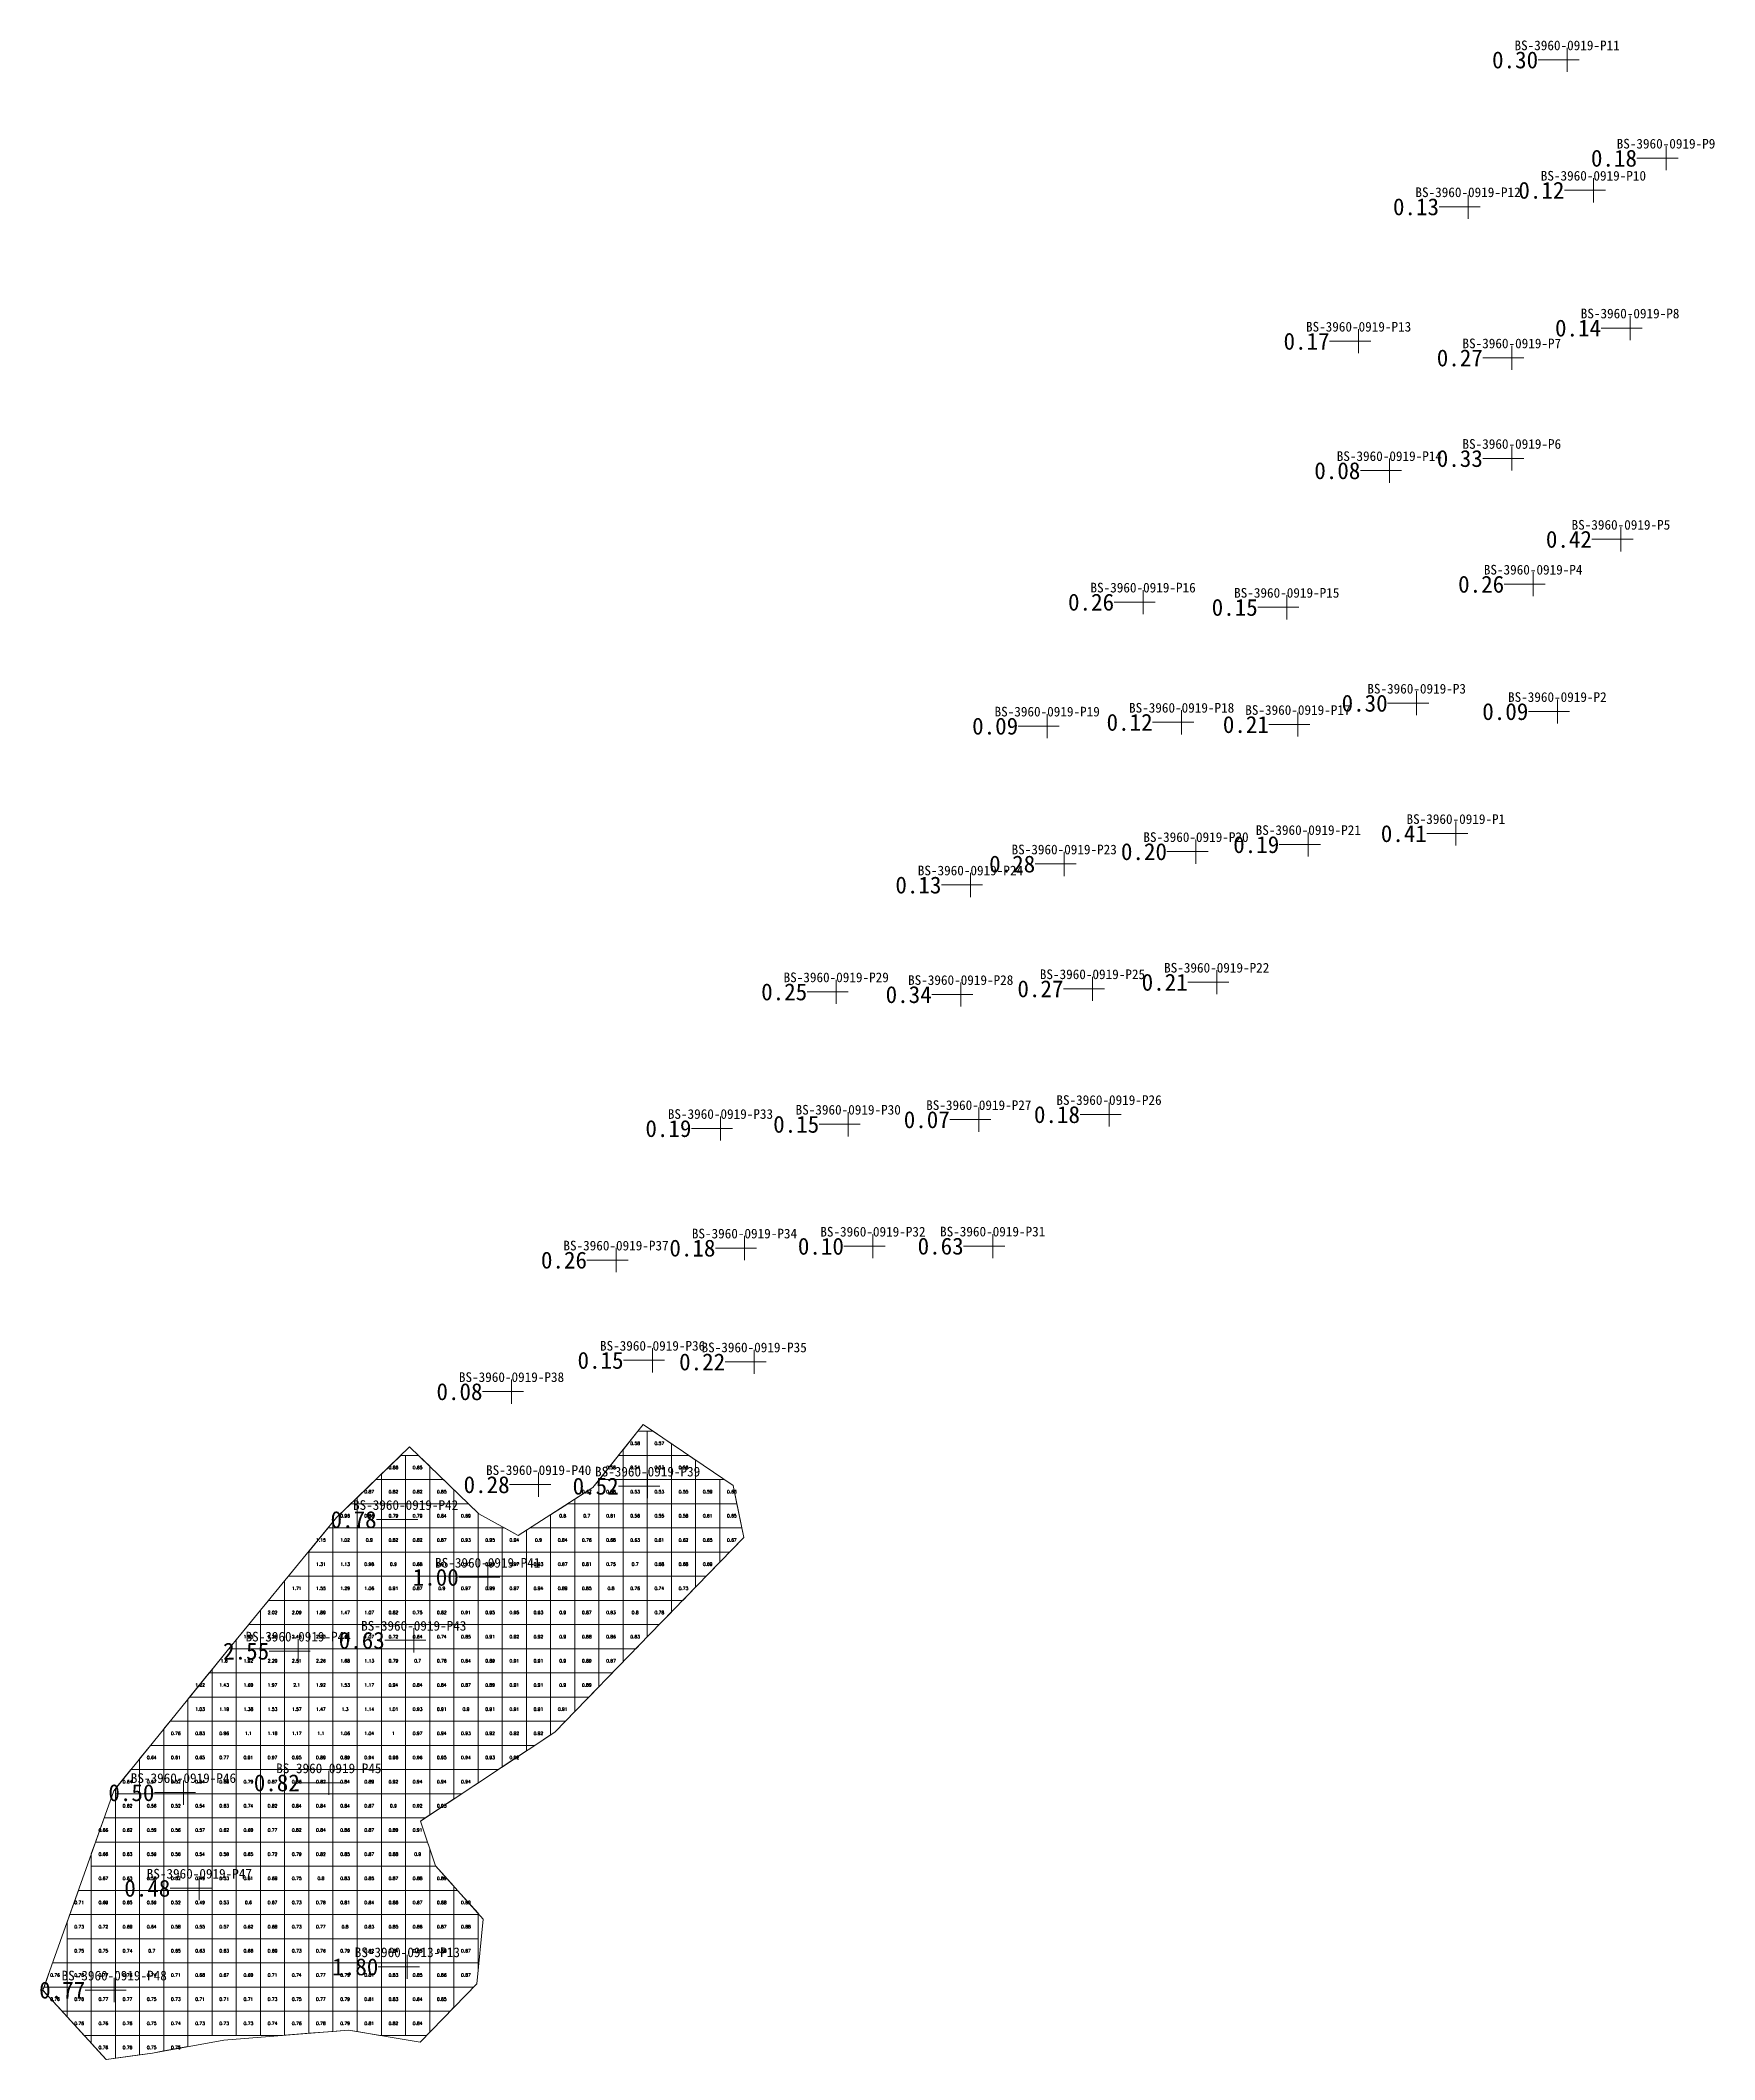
# Model space of a CAD drawing. Header units: inches. Extents: x 469979.2 to 470048.5, y 4349716 to 4349799.5.
import ezdxf
from ezdxf.enums import TextEntityAlignment as Align

# ---------------------------------------------------------------- set-up
doc = ezdxf.new("R2010")
doc.units = ezdxf.units.IN
doc.header["$MEASUREMENT"] = 0
for name, color, linetype, lineweight in [('孔口文字', 7, 'Continuous', 0), ('点', 7, 'Continuous', 0), ('爆区方格网', 7, 'Continuous', 0), ('线条', 7, 'Continuous', 0), ('钻孔', 7, 'Continuous', 0)]:
    doc.layers.add(name, color=color, linetype=linetype, lineweight=lineweight)
doc.styles.add('3dmine_textStyle_1', font='', dxfattribs={"height": 1})
doc.styles.add('3dmine_textStyle_2', font='txt.shx', dxfattribs={"height": 1, "bigfont": 'gbcbig.shx'})
doc.styles.add('3dmine_textStyle_3', font='', dxfattribs={"height": 1})
doc.styles.get('3dmine_textStyle_1').set_extended_font_data('宋体')
doc.styles.get('3dmine_textStyle_3').set_extended_font_data('SimSun-ExtB')

msp = doc.modelspace()

# ---------------------------------------------------------------- hatches: boundary and pattern name
at = {"layer": '钻孔', "linetype": 'Continuous', "lineweight": 0, "true_color": 0x808080, "extrusion": (0, 1, 0)}
for points in [[(-470043.376, 3949.864), (-470042.376, 3949.864), (-470042.376, 3955.864), (-470043.376, 3955.864)], [(-470047.467, 3950.417), (-470046.467, 3950.417), (-470046.467, 3955.417), (-470047.467, 3955.417)], [(-470039.277, 3950.207), (-470038.277, 3950.207), (-470038.277, 3956.207), (-470039.277, 3956.207)], [(-470044.464, 3950.035), (-470043.464, 3950.035), (-470043.464, 3955.035), (-470044.464, 3955.035)], [(-470045.981, 3950.332), (-470044.981, 3950.332), (-470044.981, 3954.332), (-470045.981, 3954.332)], [(-470034.749, 3950.292), (-470033.749, 3950.292), (-470033.749, 3957.292), (-470034.749, 3957.292)], [(-470041.088, 3949.742), (-470040.088, 3949.742), (-470040.088, 3954.742), (-470041.088, 3954.742)], [(-470036.022, 3950.061), (-470035.022, 3950.061), (-470035.022, 3958.061), (-470036.022, 3958.061)], [(-470041.088, 3950.379), (-470040.088, 3950.379), (-470040.088, 3955.379), (-470041.088, 3955.379)], [(-470045.602, 3949.715), (-470044.602, 3949.715), (-470044.602, 3955.715), (-470045.602, 3955.715)], [(-470041.971, 3950.147), (-470040.971, 3950.147), (-470040.971, 3956.147), (-470041.971, 3956.147)], [(-470025.834, 3950.254), (-470024.834, 3950.254), (-470024.834, 3959.254), (-470025.834, 3959.254)], [(-470031.777, 3950.266), (-470030.777, 3950.266), (-470030.777, 3959.266), (-470031.777, 3959.266)], [(-470037.151, 3950.389), (-470036.151, 3950.389), (-470036.151, 3957.389), (-470037.151, 3957.389)], [(-470042.972, 3950.176), (-470041.972, 3950.176), (-470041.972, 3957.176), (-470042.972, 3957.176)], [(-470021.866, 3950.034), (-470020.866, 3950.034), (-470020.866, 3960.034), (-470021.866, 3960.034)], [(-470027.428, 3949.931), (-470026.428, 3949.931), (-470026.428, 3959.931), (-470027.428, 3959.931)], [(-470032.238, 3949.566), (-470031.238, 3949.566), (-470031.238, 3959.566), (-470032.238, 3959.566)], [(-470038.773, 3950.119), (-470037.773, 3950.119), (-470037.773, 3958.119), (-470038.773, 3958.119)], [(-470028.022, 3950.251), (-470027.022, 3950.251), (-470027.022, 3960.251), (-470028.022, 3960.251)], [(-470032.668, 3949.73), (-470031.668, 3949.73), (-470031.668, 3959.73), (-470032.668, 3959.73)], [(-470022.57, 3950.428), (-470021.57, 3950.428), (-470021.57, 3960.428), (-470022.57, 3960.428)], [(-470018.691, 3949.844), (-470017.691, 3949.844), (-470017.691, 3960.844), (-470018.691, 3960.844)], [(-470013.138, 3949.777), (-470012.138, 3949.777), (-470012.138, 3960.777), (-470013.138, 3960.777)], [(-470018.288, 3949.616), (-470017.288, 3949.616), (-470017.288, 3960.616), (-470018.288, 3960.616)], [(-470023.739, 3949.809), (-470022.739, 3949.809), (-470022.739, 3960.809), (-470023.739, 3960.809)], [(-470028.88, 3950.325), (-470027.88, 3950.325), (-470027.88, 3960.325), (-470028.88, 3960.325)], [(-470024.424, 3949.85), (-470023.424, 3949.85), (-470023.424, 3960.85), (-470024.424, 3960.85)], [(-470008.349, 3949.707), (-470007.349, 3949.707), (-470007.349, 3960.707), (-470008.349, 3960.707)], [(-470013.635, 3949.571), (-470012.635, 3949.571), (-470012.635, 3960.571), (-470013.635, 3960.571)], [(-470019.037, 3949.664), (-470018.037, 3949.664), (-470018.037, 3960.664), (-470019.037, 3960.664)], [(-470009.342, 3949.875), (-470008.342, 3949.875), (-470008.342, 3960.875), (-470009.342, 3960.875)], [(-470014.657, 3949.661), (-470013.657, 3949.661), (-470013.657, 3960.661), (-470014.657, 3960.661)], [(-470004.028, 3949.598), (-470003.028, 3949.598), (-470003.028, 3960.598), (-470004.028, 3960.598)], [(-470005.541, 3949.907), (-470004.541, 3949.907), (-470004.541, 3960.907), (-470005.541, 3960.907)], [(-470009.744, 3949.693), (-470008.744, 3949.693), (-470008.744, 3960.693), (-470009.744, 3960.693)], [(-469999.705, 3949.565), (-469998.705, 3949.565), (-469998.705, 3960.565), (-469999.705, 3960.565)], [(-470000.828, 3949.87), (-469999.828, 3949.87), (-469999.828, 3960.87), (-470000.828, 3960.87)], [(-469986.79, 3950.175), (-469985.79, 3950.175), (-469985.79, 3961.175), (-469986.79, 3961.175)]]:
    msp.add_hatch(color=8, dxfattribs=at).paths.add_polyline_path(points, flags=0)
at = {"layer": '钻孔', "linetype": 'Continuous', "lineweight": 0, "true_color": 0x00ffff, "extrusion": (0, 1, 0)}
for points in [[(-470019.611, 3949.569), (-470018.611, 3949.569), (-470018.611, 3960.569), (-470019.611, 3960.569)], [(-470005.337, 3949.836), (-470004.337, 3949.836), (-470004.337, 3960.836), (-470005.337, 3960.836)], [(-469995.324, 3949.89), (-469994.324, 3949.89), (-469994.324, 3960.89), (-469995.324, 3960.89)], [(-469995.661, 3949.839), (-469994.661, 3949.839), (-469994.661, 3960.839), (-469995.661, 3960.839)], [(-469992.148, 3949.709), (-469991.148, 3949.709), (-469991.148, 3960.709), (-469992.148, 3960.709)], [(-469986.132, 3950.341), (-469985.132, 3950.341), (-469985.132, 3961.341), (-469986.132, 3961.341)], [(-469983.269, 3950.273), (-469982.269, 3950.273), (-469982.269, 3961.273), (-469983.269, 3961.273)]]:
    msp.add_hatch(color=4, dxfattribs=at).paths.add_polyline_path(points, flags=0)
at = {"layer": '钻孔', "linetype": 'Continuous', "lineweight": 0, "true_color": 0x0000ff, "extrusion": (0, 1, 0)}
msp.add_hatch(color=5, dxfattribs=at).paths.add_polyline_path([(-469998.723, 3949.865), (-469997.723, 3949.865), (-469997.723, 3960.865), (-469998.723, 3960.865)], flags=0)
at = {"layer": '钻孔', "linetype": 'Continuous', "lineweight": 0, "true_color": 0xff0000, "extrusion": (0, 1, 0)}
msp.add_hatch(color=1, dxfattribs=at).paths.add_polyline_path([(-469990.879, 3950.139), (-469989.879, 3950.139), (-469989.879, 3961.139), (-469990.879, 3961.139)], flags=0)
at = {"layer": '钻孔', "linetype": 'Continuous', "lineweight": 0, "true_color": 0x00ffff, "extrusion": (0, -1, 0)}
msp.add_hatch(color=4, dxfattribs=at).paths.add_polyline_path([(469994.395, 3950.105), (469995.395, 3950.105), (469995.395, 3961.105), (469994.395, 3961.105)], flags=0)

# ---------------------------------------------------------------- linework, layer by layer
at = {"color": 4, "linetype": 'Continuous', "lineweight": 0, "true_color": 0x00ffff, "elevation": 3955.55}
msp.add_lwpolyline([(469981.939, 4349715.989), (469979.319, 4349718.857), (469979.319, 4349718.857), (469982.249, 4349727.115), (469986.942, 4349732.905), (469991.471, 4349738.415), (469994.49, 4349741.345), (469997.35, 4349738.576), (469998.986, 4349737.677), (470002.076, 4349739.66), (470004.151, 4349742.268), (470007.875, 4349739.742), (470008.312, 4349737.589), (470004.433, 4349733.597), (470000.499, 4349729.542), (469994.936, 4349725.857), (469995.557, 4349724.011), (469997.537, 4349721.806), (469997.264, 4349719.129), (469994.922, 4349716.71), (469991.967, 4349717.209), (469986.797, 4349716.795), (469983.848, 4349716.26), (469981.939, 4349715.989)], dxfattribs=at)
at = {"layer": '点', "color": 138, "linetype": 'Continuous', "lineweight": 0, "true_color": 0x004c4c}
for points, elevation in [([(470042.876, 4349798.736), (470041.876, 4349798.736)], 3955.864), ([(470042.376, 4349798.236), (470042.376, 4349799.236)], 3955.864), ([(470046.467, 4349794.168), (470046.467, 4349795.168)], 3955.417), ([(470046.967, 4349794.668), (470045.967, 4349794.668)], 3955.417), ([(470043.464, 4349792.841), (470043.464, 4349793.841)], 3955.035), ([(470038.777, 4349792.658), (470037.777, 4349792.658)], 3956.207), ([(470038.277, 4349792.158), (470038.277, 4349793.158)], 3956.207), ([(470043.964, 4349793.341), (470042.964, 4349793.341)], 3955.035), ([(470033.749, 4349786.594), (470033.749, 4349787.594)], 3957.292), ([(470045.481, 4349787.641), (470044.481, 4349787.641)], 3954.332), ([(470044.981, 4349787.141), (470044.981, 4349788.141)], 3954.332), ([(470034.249, 4349787.094), (470033.249, 4349787.094)], 3957.292), ([(470040.088, 4349785.904), (470040.088, 4349786.904)], 3954.742), ([(470040.588, 4349786.404), (470039.588, 4349786.404)], 3954.742), ([(470040.088, 4349781.743), (470040.088, 4349782.743)], 3955.379), ([(470035.522, 4349781.739), (470034.522, 4349781.739)], 3958.061), ([(470035.022, 4349781.239), (470035.022, 4349782.239)], 3958.061), ([(470040.588, 4349782.243), (470039.588, 4349782.243)], 3955.379), ([(470044.602, 4349778.398), (470044.602, 4349779.398)], 3955.715), ([(470045.102, 4349778.898), (470044.102, 4349778.898)], 3955.715), ([(470040.971, 4349776.54), (470040.971, 4349777.54)], 3956.147), ([(470024.834, 4349775.799), (470024.834, 4349776.799)], 3959.254), ([(470041.471, 4349777.04), (470040.471, 4349777.04)], 3956.147), ([(470025.334, 4349776.299), (470024.334, 4349776.299)], 3959.254), ([(470031.277, 4349776.083), (470030.277, 4349776.083)], 3959.266), ([(470030.777, 4349775.583), (470030.777, 4349776.583)], 3959.266), ([(470036.151, 4349771.616), (470036.151, 4349772.616)], 3957.389), ([(470026.428, 4349770.826), (470026.428, 4349771.826)], 3959.931), ([(470031.238, 4349770.734), (470031.238, 4349771.734)], 3959.566), ([(470036.651, 4349772.116), (470035.651, 4349772.116)], 3957.389), ([(470042.472, 4349771.771), (470041.472, 4349771.771)], 3957.176), ([(470041.972, 4349771.271), (470041.972, 4349772.271)], 3957.176), ([(470021.366, 4349771.168), (470020.366, 4349771.168)], 3960.034), ([(470020.866, 4349770.668), (470020.866, 4349771.668)], 3960.034), ([(470026.928, 4349771.326), (470025.928, 4349771.326)], 3959.931), ([(470031.738, 4349771.234), (470030.738, 4349771.234)], 3959.566), ([(470031.668, 4349765.766), (470031.668, 4349766.766)], 3959.73), ([(470038.273, 4349766.721), (470037.273, 4349766.721)], 3958.119), ([(470037.773, 4349766.221), (470037.773, 4349767.221)], 3958.119), ([(470021.57, 4349764.963), (470021.57, 4349765.963)], 3960.428), ([(470027.522, 4349765.975), (470026.522, 4349765.975)], 3960.251), ([(470027.022, 4349765.475), (470027.022, 4349766.475)], 3960.251), ([(470032.168, 4349766.266), (470031.168, 4349766.266)], 3959.73), ([(470017.691, 4349764.094), (470017.691, 4349765.094)], 3960.844), ([(470022.07, 4349765.463), (470021.07, 4349765.463)], 3960.428), ([(470018.191, 4349764.594), (470017.191, 4349764.594)], 3960.844), ([(470027.88, 4349760.07), (470027.88, 4349761.07)], 3960.325), ([(470012.638, 4349760.172), (470011.638, 4349760.172)], 3960.777), ([(470012.138, 4349759.672), (470012.138, 4349760.672)], 3960.777), ([(470017.788, 4349760.06), (470016.788, 4349760.06)], 3960.616), ([(470017.288, 4349759.56), (470017.288, 4349760.56)], 3960.616), ([(470023.239, 4349760.3), (470022.239, 4349760.3)], 3960.809), ([(470022.739, 4349759.8), (470022.739, 4349760.8)], 3960.809), ([(470028.38, 4349760.57), (470027.38, 4349760.57)], 3960.325), ([(470007.349, 4349754.017), (470007.349, 4349755.017)], 3960.707), ([(470012.635, 4349754.193), (470012.635, 4349755.193)], 3960.571), ([(470018.037, 4349754.384), (470018.037, 4349755.384)], 3960.664), ([(470023.924, 4349755.095), (470022.924, 4349755.095)], 3960.85), ([(470023.424, 4349754.595), (470023.424, 4349755.595)], 3960.85), ([(470007.849, 4349754.517), (470006.849, 4349754.517)], 3960.707), ([(470013.135, 4349754.693), (470012.135, 4349754.693)], 3960.571), ([(470018.537, 4349754.884), (470017.537, 4349754.884)], 3960.664), ([(470008.342, 4349749.071), (470008.342, 4349750.071)], 3960.875), ([(470013.657, 4349749.147), (470013.657, 4349750.147)], 3960.661), ([(470018.611, 4349749.152), (470018.611, 4349750.152)], 3960.569), ([(470003.028, 4349748.573), (470003.028, 4349749.573)], 3960.598), ([(470008.842, 4349749.571), (470007.842, 4349749.571)], 3960.875), ([(470014.157, 4349749.647), (470013.157, 4349749.647)], 3960.661), ([(470019.111, 4349749.652), (470018.111, 4349749.652)], 3960.569), ([(470003.528, 4349749.073), (470002.528, 4349749.073)], 3960.598), ([(470004.541, 4349744.426), (470004.541, 4349745.426)], 3960.907), ([(470008.744, 4349744.36), (470008.744, 4349745.36)], 3960.693), ([(469998.705, 4349743.13), (469998.705, 4349744.13)], 3960.565), ([(470005.041, 4349744.926), (470004.041, 4349744.926)], 3960.907), ([(470009.244, 4349744.86), (470008.244, 4349744.86)], 3960.693), ([(469999.205, 4349743.63), (469998.205, 4349743.63)], 3960.565), ([(469999.828, 4349739.281), (469999.828, 4349740.281)], 3960.87), ([(470004.337, 4349739.22), (470004.337, 4349740.22)], 3960.836), ([(470000.328, 4349739.781), (469999.328, 4349739.781)], 3960.87), ([(470004.837, 4349739.72), (470003.837, 4349739.72)], 3960.836), ([(469994.824, 4349738.337), (469993.824, 4349738.337)], 3960.89), ([(469994.324, 4349737.837), (469994.324, 4349738.837)], 3960.89), ([(469998.223, 4349735.948), (469997.223, 4349735.948)], 3960.865), ([(469997.723, 4349735.448), (469997.723, 4349736.448)], 3960.865), ([(469989.879, 4349732.392), (469989.879, 4349733.392)], 3961.139), ([(469995.161, 4349733.34), (469994.161, 4349733.34)], 3960.839), ([(469994.661, 4349732.84), (469994.661, 4349733.84)], 3960.839), ([(469990.379, 4349732.892), (469989.379, 4349732.892)], 3961.139), ([(469985.132, 4349726.536), (469985.132, 4349727.536)], 3961.341), ([(469991.648, 4349727.443), (469990.648, 4349727.443)], 3960.709), ([(469991.148, 4349726.943), (469991.148, 4349727.943)], 3960.709), ([(469985.632, 4349727.036), (469984.632, 4349727.036)], 3961.341), ([(469985.79, 4349722.582), (469985.79, 4349723.582)], 3961.175), ([(469986.29, 4349723.082), (469985.29, 4349723.082)], 3961.175), ([(469982.269, 4349718.367), (469982.269, 4349719.367)], 3961.273), ([(469982.769, 4349718.867), (469981.769, 4349718.867)], 3961.273)]:
    msp.add_lwpolyline(points, dxfattribs=dict(at, elevation=elevation))
at = {"layer": '点', "color": 4, "linetype": 'Continuous', "lineweight": 0, "true_color": 0x00ffff, "elevation": 3961.105}
for points in [[(469994.395, 4349719.33), (469994.395, 4349720.33)], [(469994.895, 4349719.83), (469993.895, 4349719.83)]]:
    msp.add_lwpolyline(points, dxfattribs=at)
at = {"layer": '爆区方格网', "color": 4, "linetype": 'Continuous', "lineweight": 0, "true_color": 0x00ffff, "elevation": 3961.273}
for points in [[(470004.32, 4349740.99), (470003.32, 4349740.99), (470003.32, 4349741.223), (470003.931, 4349741.99), (470004.32, 4349741.99), (470004.32, 4349740.99)], [(470005.32, 4349741.475), (470005.32, 4349740.99), (470004.32, 4349740.99), (470004.32, 4349741.99), (470004.56, 4349741.99), (470005.32, 4349741.475)], [(469994.32, 4349739.99), (469993.32, 4349739.99), (469993.32, 4349740.21), (469994.125, 4349740.99), (469994.32, 4349740.99), (469994.32, 4349739.99)], [(469995.32, 4349740.541), (469995.32, 4349739.99), (469994.32, 4349739.99), (469994.32, 4349740.99), (469994.856, 4349740.99), (469995.32, 4349740.541)], [(470003.32, 4349739.99), (470002.339, 4349739.99), (470003.135, 4349740.99), (470003.32, 4349740.99), (470003.32, 4349739.99)], [(470004.32, 4349739.99), (470003.32, 4349739.99), (470003.32, 4349740.99), (470004.32, 4349740.99), (470004.32, 4349739.99)], [(470005.32, 4349739.99), (470004.32, 4349739.99), (470004.32, 4349740.99), (470005.32, 4349740.99), (470005.32, 4349739.99)], [(470006.32, 4349740.797), (470006.32, 4349739.99), (470005.32, 4349739.99), (470005.32, 4349740.99), (470006.035, 4349740.99), (470006.32, 4349740.797)], [(469993.32, 4349738.99), (469992.32, 4349738.99), (469992.32, 4349739.239), (469993.094, 4349739.99), (469993.32, 4349739.99), (469993.32, 4349738.99)], [(469994.32, 4349738.99), (469993.32, 4349738.99), (469993.32, 4349739.99), (469994.32, 4349739.99), (469994.32, 4349738.99)], [(469995.32, 4349738.99), (469994.32, 4349738.99), (469994.32, 4349739.99), (469995.32, 4349739.99), (469995.32, 4349738.99)], [(469996.32, 4349739.573), (469996.32, 4349738.99), (469995.32, 4349738.99), (469995.32, 4349739.99), (469995.889, 4349739.99), (469996.32, 4349739.573)], [(470002.32, 4349738.99), (470001.32, 4349738.99), (470001.32, 4349739.175), (470002.076, 4349739.66), (470002.32, 4349739.967), (470002.32, 4349738.99)], [(470003.32, 4349738.99), (470002.32, 4349738.99), (470002.32, 4349739.967), (470002.339, 4349739.99), (470003.32, 4349739.99), (470003.32, 4349738.99)], [(470004.32, 4349738.99), (470003.32, 4349738.99), (470003.32, 4349739.99), (470004.32, 4349739.99), (470004.32, 4349738.99)], [(470005.32, 4349738.99), (470004.32, 4349738.99), (470004.32, 4349739.99), (470005.32, 4349739.99), (470005.32, 4349738.99)], [(470006.32, 4349738.99), (470005.32, 4349738.99), (470005.32, 4349739.99), (470006.32, 4349739.99), (470006.32, 4349738.99)], [(470007.32, 4349738.99), (470006.32, 4349738.99), (470006.32, 4349739.99), (470007.32, 4349739.99), (470007.32, 4349738.99)], [(470007.875, 4349739.742), (470008.028, 4349738.99), (470007.32, 4349738.99), (470007.32, 4349739.99), (470007.509, 4349739.99), (470007.875, 4349739.742)], [(469992.32, 4349737.99), (469991.32, 4349737.99), (469991.32, 4349738.232), (469991.471, 4349738.415), (469992.064, 4349738.99), (469992.32, 4349738.99), (469992.32, 4349737.99)], [(469993.32, 4349737.99), (469992.32, 4349737.99), (469992.32, 4349738.99), (469993.32, 4349738.99), (469993.32, 4349737.99)], [(469994.32, 4349737.99), (469993.32, 4349737.99), (469993.32, 4349738.99), (469994.32, 4349738.99), (469994.32, 4349737.99)], [(469995.32, 4349737.99), (469994.32, 4349737.99), (469994.32, 4349738.99), (469995.32, 4349738.99), (469995.32, 4349737.99)], [(469996.32, 4349737.99), (469995.32, 4349737.99), (469995.32, 4349738.99), (469996.32, 4349738.99), (469996.32, 4349737.99)], [(469997.32, 4349738.605), (469997.32, 4349737.99), (469996.32, 4349737.99), (469996.32, 4349738.99), (469996.922, 4349738.99), (469997.32, 4349738.605)], [(470001.32, 4349737.99), (470000.32, 4349737.99), (470000.32, 4349738.533), (470001.033, 4349738.99), (470001.32, 4349738.99), (470001.32, 4349737.99)], [(470002.32, 4349737.99), (470001.32, 4349737.99), (470001.32, 4349738.99), (470002.32, 4349738.99), (470002.32, 4349737.99)], [(470003.32, 4349737.99), (470002.32, 4349737.99), (470002.32, 4349738.99), (470003.32, 4349738.99), (470003.32, 4349737.99)], [(470004.32, 4349737.99), (470003.32, 4349737.99), (470003.32, 4349738.99), (470004.32, 4349738.99), (470004.32, 4349737.99)], [(470005.32, 4349737.99), (470004.32, 4349737.99), (470004.32, 4349738.99), (470005.32, 4349738.99), (470005.32, 4349737.99)], [(470006.32, 4349737.99), (470005.32, 4349737.99), (470005.32, 4349738.99), (470006.32, 4349738.99), (470006.32, 4349737.99)], [(470007.32, 4349737.99), (470006.32, 4349737.99), (470006.32, 4349738.99), (470007.32, 4349738.99), (470007.32, 4349737.99)], [(470008.231, 4349737.99), (470007.32, 4349737.99), (470007.32, 4349738.99), (470008.028, 4349738.99), (470008.231, 4349737.99)], [(469991.32, 4349736.99), (469990.32, 4349736.99), (469990.32, 4349737.015), (469991.122, 4349737.99), (469991.32, 4349737.99), (469991.32, 4349736.99)], [(469992.32, 4349736.99), (469991.32, 4349736.99), (469991.32, 4349737.99), (469992.32, 4349737.99), (469992.32, 4349736.99)], [(469993.32, 4349736.99), (469992.32, 4349736.99), (469992.32, 4349737.99), (469993.32, 4349737.99), (469993.32, 4349736.99)], [(469994.32, 4349736.99), (469993.32, 4349736.99), (469993.32, 4349737.99), (469994.32, 4349737.99), (469994.32, 4349736.99)], [(469995.32, 4349736.99), (469994.32, 4349736.99), (469994.32, 4349737.99), (469995.32, 4349737.99), (469995.32, 4349736.99)], [(469996.32, 4349736.99), (469995.32, 4349736.99), (469995.32, 4349737.99), (469996.32, 4349737.99), (469996.32, 4349736.99)], [(469997.32, 4349736.99), (469996.32, 4349736.99), (469996.32, 4349737.99), (469997.32, 4349737.99), (469997.32, 4349736.99)], [(469998.32, 4349736.99), (469997.32, 4349736.99), (469997.32, 4349737.99), (469998.32, 4349737.99), (469998.32, 4349736.99)], [(469998.986, 4349737.677), (469999.32, 4349737.891), (469999.32, 4349736.99), (469998.32, 4349736.99), (469998.32, 4349737.99), (469998.416, 4349737.99), (469998.986, 4349737.677)], [(470000.32, 4349736.99), (469999.32, 4349736.99), (469999.32, 4349737.891), (469999.475, 4349737.99), (470000.32, 4349737.99), (470000.32, 4349736.99)], [(470001.32, 4349736.99), (470000.32, 4349736.99), (470000.32, 4349737.99), (470001.32, 4349737.99), (470001.32, 4349736.99)], [(470002.32, 4349736.99), (470001.32, 4349736.99), (470001.32, 4349737.99), (470002.32, 4349737.99), (470002.32, 4349736.99)], [(470003.32, 4349736.99), (470002.32, 4349736.99), (470002.32, 4349737.99), (470003.32, 4349737.99), (470003.32, 4349736.99)], [(470004.32, 4349736.99), (470003.32, 4349736.99), (470003.32, 4349737.99), (470004.32, 4349737.99), (470004.32, 4349736.99)], [(470005.32, 4349736.99), (470004.32, 4349736.99), (470004.32, 4349737.99), (470005.32, 4349737.99), (470005.32, 4349736.99)], [(470006.32, 4349736.99), (470005.32, 4349736.99), (470005.32, 4349737.99), (470006.32, 4349737.99), (470006.32, 4349736.99)], [(470007.32, 4349736.99), (470006.32, 4349736.99), (470006.32, 4349737.99), (470007.32, 4349737.99), (470007.32, 4349736.99)], [(470008.312, 4349737.589), (470007.73, 4349736.99), (470007.32, 4349736.99), (470007.32, 4349737.99), (470008.231, 4349737.99), (470008.312, 4349737.589)], [(469991.32, 4349735.99), (469990.32, 4349735.99), (469990.32, 4349736.99), (469991.32, 4349736.99), (469991.32, 4349735.99)], [(469992.32, 4349735.99), (469991.32, 4349735.99), (469991.32, 4349736.99), (469992.32, 4349736.99), (469992.32, 4349735.99)], [(469993.32, 4349735.99), (469992.32, 4349735.99), (469992.32, 4349736.99), (469993.32, 4349736.99), (469993.32, 4349735.99)], [(469994.32, 4349735.99), (469993.32, 4349735.99), (469993.32, 4349736.99), (469994.32, 4349736.99), (469994.32, 4349735.99)], [(469995.32, 4349735.99), (469994.32, 4349735.99), (469994.32, 4349736.99), (469995.32, 4349736.99), (469995.32, 4349735.99)], [(469996.32, 4349735.99), (469995.32, 4349735.99), (469995.32, 4349736.99), (469996.32, 4349736.99), (469996.32, 4349735.99)], [(469997.32, 4349735.99), (469996.32, 4349735.99), (469996.32, 4349736.99), (469997.32, 4349736.99), (469997.32, 4349735.99)], [(469998.32, 4349735.99), (469997.32, 4349735.99), (469997.32, 4349736.99), (469998.32, 4349736.99), (469998.32, 4349735.99)], [(469999.32, 4349735.99), (469998.32, 4349735.99), (469998.32, 4349736.99), (469999.32, 4349736.99), (469999.32, 4349735.99)], [(470000.32, 4349735.99), (469999.32, 4349735.99), (469999.32, 4349736.99), (470000.32, 4349736.99), (470000.32, 4349735.99)], [(470001.32, 4349735.99), (470000.32, 4349735.99), (470000.32, 4349736.99), (470001.32, 4349736.99), (470001.32, 4349735.99)], [(470002.32, 4349735.99), (470001.32, 4349735.99), (470001.32, 4349736.99), (470002.32, 4349736.99), (470002.32, 4349735.99)], [(470003.32, 4349735.99), (470002.32, 4349735.99), (470002.32, 4349736.99), (470003.32, 4349736.99), (470003.32, 4349735.99)], [(470004.32, 4349735.99), (470003.32, 4349735.99), (470003.32, 4349736.99), (470004.32, 4349736.99), (470004.32, 4349735.99)], [(470005.32, 4349735.99), (470004.32, 4349735.99), (470004.32, 4349736.99), (470005.32, 4349736.99), (470005.32, 4349735.99)], [(470006.32, 4349735.99), (470005.32, 4349735.99), (470005.32, 4349736.99), (470006.32, 4349736.99), (470006.32, 4349735.99)], [(470007.32, 4349736.568), (470006.759, 4349735.99), (470006.32, 4349735.99), (470006.32, 4349736.99), (470007.32, 4349736.99), (470007.32, 4349736.568)], [(469990.32, 4349734.99), (469989.32, 4349734.99), (469989.32, 4349735.799), (469989.478, 4349735.99), (469990.32, 4349735.99), (469990.32, 4349734.99)], [(469991.32, 4349734.99), (469990.32, 4349734.99), (469990.32, 4349735.99), (469991.32, 4349735.99), (469991.32, 4349734.99)], [(469992.32, 4349734.99), (469991.32, 4349734.99), (469991.32, 4349735.99), (469992.32, 4349735.99), (469992.32, 4349734.99)], [(469993.32, 4349734.99), (469992.32, 4349734.99), (469992.32, 4349735.99), (469993.32, 4349735.99), (469993.32, 4349734.99)], [(469994.32, 4349734.99), (469993.32, 4349734.99), (469993.32, 4349735.99), (469994.32, 4349735.99), (469994.32, 4349734.99)], [(469995.32, 4349734.99), (469994.32, 4349734.99), (469994.32, 4349735.99), (469995.32, 4349735.99), (469995.32, 4349734.99)], [(469996.32, 4349734.99), (469995.32, 4349734.99), (469995.32, 4349735.99), (469996.32, 4349735.99), (469996.32, 4349734.99)], [(469997.32, 4349734.99), (469996.32, 4349734.99), (469996.32, 4349735.99), (469997.32, 4349735.99), (469997.32, 4349734.99)], [(469998.32, 4349734.99), (469997.32, 4349734.99), (469997.32, 4349735.99), (469998.32, 4349735.99), (469998.32, 4349734.99)], [(469999.32, 4349734.99), (469998.32, 4349734.99), (469998.32, 4349735.99), (469999.32, 4349735.99), (469999.32, 4349734.99)], [(470000.32, 4349734.99), (469999.32, 4349734.99), (469999.32, 4349735.99), (470000.32, 4349735.99), (470000.32, 4349734.99)], [(470001.32, 4349734.99), (470000.32, 4349734.99), (470000.32, 4349735.99), (470001.32, 4349735.99), (470001.32, 4349734.99)], [(470002.32, 4349734.99), (470001.32, 4349734.99), (470001.32, 4349735.99), (470002.32, 4349735.99), (470002.32, 4349734.99)], [(470003.32, 4349734.99), (470002.32, 4349734.99), (470002.32, 4349735.99), (470003.32, 4349735.99), (470003.32, 4349734.99)], [(470004.32, 4349734.99), (470003.32, 4349734.99), (470003.32, 4349735.99), (470004.32, 4349735.99), (470004.32, 4349734.99)], [(470005.32, 4349734.99), (470004.32, 4349734.99), (470004.32, 4349735.99), (470005.32, 4349735.99), (470005.32, 4349734.99)], [(470006.32, 4349735.539), (470005.787, 4349734.99), (470005.32, 4349734.99), (470005.32, 4349735.99), (470006.32, 4349735.99), (470006.32, 4349735.539)], [(469989.32, 4349733.99), (469988.32, 4349733.99), (469988.32, 4349734.582), (469988.656, 4349734.99), (469989.32, 4349734.99), (469989.32, 4349733.99)], [(469990.32, 4349733.99), (469989.32, 4349733.99), (469989.32, 4349734.99), (469990.32, 4349734.99), (469990.32, 4349733.99)], [(469991.32, 4349733.99), (469990.32, 4349733.99), (469990.32, 4349734.99), (469991.32, 4349734.99), (469991.32, 4349733.99)], [(469992.32, 4349733.99), (469991.32, 4349733.99), (469991.32, 4349734.99), (469992.32, 4349734.99), (469992.32, 4349733.99)], [(469993.32, 4349733.99), (469992.32, 4349733.99), (469992.32, 4349734.99), (469993.32, 4349734.99), (469993.32, 4349733.99)], [(469994.32, 4349733.99), (469993.32, 4349733.99), (469993.32, 4349734.99), (469994.32, 4349734.99), (469994.32, 4349733.99)], [(469995.32, 4349733.99), (469994.32, 4349733.99), (469994.32, 4349734.99), (469995.32, 4349734.99), (469995.32, 4349733.99)], [(469996.32, 4349733.99), (469995.32, 4349733.99), (469995.32, 4349734.99), (469996.32, 4349734.99), (469996.32, 4349733.99)], [(469997.32, 4349733.99), (469996.32, 4349733.99), (469996.32, 4349734.99), (469997.32, 4349734.99), (469997.32, 4349733.99)], [(469998.32, 4349733.99), (469997.32, 4349733.99), (469997.32, 4349734.99), (469998.32, 4349734.99), (469998.32, 4349733.99)], [(469999.32, 4349733.99), (469998.32, 4349733.99), (469998.32, 4349734.99), (469999.32, 4349734.99), (469999.32, 4349733.99)], [(470000.32, 4349733.99), (469999.32, 4349733.99), (469999.32, 4349734.99), (470000.32, 4349734.99), (470000.32, 4349733.99)], [(470001.32, 4349733.99), (470000.32, 4349733.99), (470000.32, 4349734.99), (470001.32, 4349734.99), (470001.32, 4349733.99)], [(470002.32, 4349733.99), (470001.32, 4349733.99), (470001.32, 4349734.99), (470002.32, 4349734.99), (470002.32, 4349733.99)], [(470003.32, 4349733.99), (470002.32, 4349733.99), (470002.32, 4349734.99), (470003.32, 4349734.99), (470003.32, 4349733.99)], [(470004.32, 4349733.99), (470003.32, 4349733.99), (470003.32, 4349734.99), (470004.32, 4349734.99), (470004.32, 4349733.99)], [(470005.32, 4349734.51), (470004.816, 4349733.99), (470004.32, 4349733.99), (470004.32, 4349734.99), (470005.32, 4349734.99), (470005.32, 4349734.51)], [(469988.32, 4349732.99), (469987.32, 4349732.99), (469987.32, 4349733.365), (469987.834, 4349733.99), (469988.32, 4349733.99), (469988.32, 4349732.99)], [(469989.32, 4349732.99), (469988.32, 4349732.99), (469988.32, 4349733.99), (469989.32, 4349733.99), (469989.32, 4349732.99)], [(469990.32, 4349732.99), (469989.32, 4349732.99), (469989.32, 4349733.99), (469990.32, 4349733.99), (469990.32, 4349732.99)], [(469991.32, 4349732.99), (469990.32, 4349732.99), (469990.32, 4349733.99), (469991.32, 4349733.99), (469991.32, 4349732.99)], [(469992.32, 4349732.99), (469991.32, 4349732.99), (469991.32, 4349733.99), (469992.32, 4349733.99), (469992.32, 4349732.99)], [(469993.32, 4349732.99), (469992.32, 4349732.99), (469992.32, 4349733.99), (469993.32, 4349733.99), (469993.32, 4349732.99)], [(469994.32, 4349732.99), (469993.32, 4349732.99), (469993.32, 4349733.99), (469994.32, 4349733.99), (469994.32, 4349732.99)], [(469995.32, 4349732.99), (469994.32, 4349732.99), (469994.32, 4349733.99), (469995.32, 4349733.99), (469995.32, 4349732.99)], [(469996.32, 4349732.99), (469995.32, 4349732.99), (469995.32, 4349733.99), (469996.32, 4349733.99), (469996.32, 4349732.99)], [(469997.32, 4349732.99), (469996.32, 4349732.99), (469996.32, 4349733.99), (469997.32, 4349733.99), (469997.32, 4349732.99)], [(469998.32, 4349732.99), (469997.32, 4349732.99), (469997.32, 4349733.99), (469998.32, 4349733.99), (469998.32, 4349732.99)], [(469999.32, 4349732.99), (469998.32, 4349732.99), (469998.32, 4349733.99), (469999.32, 4349733.99), (469999.32, 4349732.99)], [(470000.32, 4349732.99), (469999.32, 4349732.99), (469999.32, 4349733.99), (470000.32, 4349733.99), (470000.32, 4349732.99)], [(470001.32, 4349732.99), (470000.32, 4349732.99), (470000.32, 4349733.99), (470001.32, 4349733.99), (470001.32, 4349732.99)], [(470002.32, 4349732.99), (470001.32, 4349732.99), (470001.32, 4349733.99), (470002.32, 4349733.99), (470002.32, 4349732.99)], [(470003.32, 4349732.99), (470002.32, 4349732.99), (470002.32, 4349733.99), (470003.32, 4349733.99), (470003.32, 4349732.99)], [(470004.32, 4349733.48), (470003.845, 4349732.99), (470003.32, 4349732.99), (470003.32, 4349733.99), (470004.32, 4349733.99), (470004.32, 4349733.48)], [(469987.32, 4349731.99), (469986.32, 4349731.99), (469986.32, 4349732.138), (469986.942, 4349732.905), (469987.012, 4349732.99), (469987.32, 4349732.99), (469987.32, 4349731.99)], [(469988.32, 4349731.99), (469987.32, 4349731.99), (469987.32, 4349732.99), (469988.32, 4349732.99), (469988.32, 4349731.99)], [(469989.32, 4349731.99), (469988.32, 4349731.99), (469988.32, 4349732.99), (469989.32, 4349732.99), (469989.32, 4349731.99)], [(469990.32, 4349731.99), (469989.32, 4349731.99), (469989.32, 4349732.99), (469990.32, 4349732.99), (469990.32, 4349731.99)], [(469991.32, 4349731.99), (469990.32, 4349731.99), (469990.32, 4349732.99), (469991.32, 4349732.99), (469991.32, 4349731.99)], [(469992.32, 4349731.99), (469991.32, 4349731.99), (469991.32, 4349732.99), (469992.32, 4349732.99), (469992.32, 4349731.99)], [(469993.32, 4349731.99), (469992.32, 4349731.99), (469992.32, 4349732.99), (469993.32, 4349732.99), (469993.32, 4349731.99)], [(469994.32, 4349731.99), (469993.32, 4349731.99), (469993.32, 4349732.99), (469994.32, 4349732.99), (469994.32, 4349731.99)], [(469995.32, 4349731.99), (469994.32, 4349731.99), (469994.32, 4349732.99), (469995.32, 4349732.99), (469995.32, 4349731.99)], [(469996.32, 4349731.99), (469995.32, 4349731.99), (469995.32, 4349732.99), (469996.32, 4349732.99), (469996.32, 4349731.99)], [(469997.32, 4349731.99), (469996.32, 4349731.99), (469996.32, 4349732.99), (469997.32, 4349732.99), (469997.32, 4349731.99)], [(469998.32, 4349731.99), (469997.32, 4349731.99), (469997.32, 4349732.99), (469998.32, 4349732.99), (469998.32, 4349731.99)], [(469999.32, 4349731.99), (469998.32, 4349731.99), (469998.32, 4349732.99), (469999.32, 4349732.99), (469999.32, 4349731.99)], [(470000.32, 4349731.99), (469999.32, 4349731.99), (469999.32, 4349732.99), (470000.32, 4349732.99), (470000.32, 4349731.99)], [(470001.32, 4349731.99), (470000.32, 4349731.99), (470000.32, 4349732.99), (470001.32, 4349732.99), (470001.32, 4349731.99)], [(470002.32, 4349731.99), (470001.32, 4349731.99), (470001.32, 4349732.99), (470002.32, 4349732.99), (470002.32, 4349731.99)], [(470003.32, 4349732.45), (470002.875, 4349731.99), (470002.32, 4349731.99), (470002.32, 4349732.99), (470003.32, 4349732.99), (470003.32, 4349732.45)], [(469986.32, 4349730.99), (469985.39, 4349730.99), (469986.201, 4349731.99), (469986.32, 4349731.99), (469986.32, 4349730.99)], [(469987.32, 4349730.99), (469986.32, 4349730.99), (469986.32, 4349731.99), (469987.32, 4349731.99), (469987.32, 4349730.99)], [(469988.32, 4349730.99), (469987.32, 4349730.99), (469987.32, 4349731.99), (469988.32, 4349731.99), (469988.32, 4349730.99)], [(469989.32, 4349730.99), (469988.32, 4349730.99), (469988.32, 4349731.99), (469989.32, 4349731.99), (469989.32, 4349730.99)], [(469990.32, 4349730.99), (469989.32, 4349730.99), (469989.32, 4349731.99), (469990.32, 4349731.99), (469990.32, 4349730.99)], [(469991.32, 4349730.99), (469990.32, 4349730.99), (469990.32, 4349731.99), (469991.32, 4349731.99), (469991.32, 4349730.99)], [(469992.32, 4349730.99), (469991.32, 4349730.99), (469991.32, 4349731.99), (469992.32, 4349731.99), (469992.32, 4349730.99)], [(469993.32, 4349730.99), (469992.32, 4349730.99), (469992.32, 4349731.99), (469993.32, 4349731.99), (469993.32, 4349730.99)], [(469994.32, 4349730.99), (469993.32, 4349730.99), (469993.32, 4349731.99), (469994.32, 4349731.99), (469994.32, 4349730.99)], [(469995.32, 4349730.99), (469994.32, 4349730.99), (469994.32, 4349731.99), (469995.32, 4349731.99), (469995.32, 4349730.99)], [(469996.32, 4349730.99), (469995.32, 4349730.99), (469995.32, 4349731.99), (469996.32, 4349731.99), (469996.32, 4349730.99)], [(469997.32, 4349730.99), (469996.32, 4349730.99), (469996.32, 4349731.99), (469997.32, 4349731.99), (469997.32, 4349730.99)], [(469998.32, 4349730.99), (469997.32, 4349730.99), (469997.32, 4349731.99), (469998.32, 4349731.99), (469998.32, 4349730.99)], [(469999.32, 4349730.99), (469998.32, 4349730.99), (469998.32, 4349731.99), (469999.32, 4349731.99), (469999.32, 4349730.99)], [(470000.32, 4349730.99), (469999.32, 4349730.99), (469999.32, 4349731.99), (470000.32, 4349731.99), (470000.32, 4349730.99)], [(470001.32, 4349730.99), (470000.32, 4349730.99), (470000.32, 4349731.99), (470001.32, 4349731.99), (470001.32, 4349730.99)], [(470002.32, 4349731.419), (470001.904, 4349730.99), (470001.32, 4349730.99), (470001.32, 4349731.99), (470002.32, 4349731.99), (470002.32, 4349731.419)], [(469986.32, 4349729.99), (469985.32, 4349729.99), (469985.32, 4349730.904), (469985.39, 4349730.99), (469986.32, 4349730.99), (469986.32, 4349729.99)], [(469987.32, 4349729.99), (469986.32, 4349729.99), (469986.32, 4349730.99), (469987.32, 4349730.99), (469987.32, 4349729.99)], [(469988.32, 4349729.99), (469987.32, 4349729.99), (469987.32, 4349730.99), (469988.32, 4349730.99), (469988.32, 4349729.99)], [(469989.32, 4349729.99), (469988.32, 4349729.99), (469988.32, 4349730.99), (469989.32, 4349730.99), (469989.32, 4349729.99)], [(469990.32, 4349729.99), (469989.32, 4349729.99), (469989.32, 4349730.99), (469990.32, 4349730.99), (469990.32, 4349729.99)], [(469991.32, 4349729.99), (469990.32, 4349729.99), (469990.32, 4349730.99), (469991.32, 4349730.99), (469991.32, 4349729.99)], [(469992.32, 4349729.99), (469991.32, 4349729.99), (469991.32, 4349730.99), (469992.32, 4349730.99), (469992.32, 4349729.99)], [(469993.32, 4349729.99), (469992.32, 4349729.99), (469992.32, 4349730.99), (469993.32, 4349730.99), (469993.32, 4349729.99)], [(469994.32, 4349729.99), (469993.32, 4349729.99), (469993.32, 4349730.99), (469994.32, 4349730.99), (469994.32, 4349729.99)], [(469995.32, 4349729.99), (469994.32, 4349729.99), (469994.32, 4349730.99), (469995.32, 4349730.99), (469995.32, 4349729.99)], [(469996.32, 4349729.99), (469995.32, 4349729.99), (469995.32, 4349730.99), (469996.32, 4349730.99), (469996.32, 4349729.99)], [(469997.32, 4349729.99), (469996.32, 4349729.99), (469996.32, 4349730.99), (469997.32, 4349730.99), (469997.32, 4349729.99)], [(469998.32, 4349729.99), (469997.32, 4349729.99), (469997.32, 4349730.99), (469998.32, 4349730.99), (469998.32, 4349729.99)], [(469999.32, 4349729.99), (469998.32, 4349729.99), (469998.32, 4349730.99), (469999.32, 4349730.99), (469999.32, 4349729.99)], [(470000.32, 4349729.99), (469999.32, 4349729.99), (469999.32, 4349730.99), (470000.32, 4349730.99), (470000.32, 4349729.99)], [(470001.32, 4349730.388), (470000.934, 4349729.99), (470000.32, 4349729.99), (470000.32, 4349730.99), (470001.32, 4349730.99), (470001.32, 4349730.388)], [(469985.32, 4349728.99), (469984.32, 4349728.99), (469984.32, 4349729.671), (469984.579, 4349729.99), (469985.32, 4349729.99), (469985.32, 4349728.99)], [(469986.32, 4349728.99), (469985.32, 4349728.99), (469985.32, 4349729.99), (469986.32, 4349729.99), (469986.32, 4349728.99)], [(469987.32, 4349728.99), (469986.32, 4349728.99), (469986.32, 4349729.99), (469987.32, 4349729.99), (469987.32, 4349728.99)], [(469988.32, 4349728.99), (469987.32, 4349728.99), (469987.32, 4349729.99), (469988.32, 4349729.99), (469988.32, 4349728.99)], [(469989.32, 4349728.99), (469988.32, 4349728.99), (469988.32, 4349729.99), (469989.32, 4349729.99), (469989.32, 4349728.99)], [(469990.32, 4349728.99), (469989.32, 4349728.99), (469989.32, 4349729.99), (469990.32, 4349729.99), (469990.32, 4349728.99)], [(469991.32, 4349728.99), (469990.32, 4349728.99), (469990.32, 4349729.99), (469991.32, 4349729.99), (469991.32, 4349728.99)], [(469992.32, 4349728.99), (469991.32, 4349728.99), (469991.32, 4349729.99), (469992.32, 4349729.99), (469992.32, 4349728.99)], [(469993.32, 4349728.99), (469992.32, 4349728.99), (469992.32, 4349729.99), (469993.32, 4349729.99), (469993.32, 4349728.99)], [(469994.32, 4349728.99), (469993.32, 4349728.99), (469993.32, 4349729.99), (469994.32, 4349729.99), (469994.32, 4349728.99)], [(469995.32, 4349728.99), (469994.32, 4349728.99), (469994.32, 4349729.99), (469995.32, 4349729.99), (469995.32, 4349728.99)], [(469996.32, 4349728.99), (469995.32, 4349728.99), (469995.32, 4349729.99), (469996.32, 4349729.99), (469996.32, 4349728.99)], [(469997.32, 4349728.99), (469996.32, 4349728.99), (469996.32, 4349729.99), (469997.32, 4349729.99), (469997.32, 4349728.99)], [(469998.32, 4349728.99), (469997.32, 4349728.99), (469997.32, 4349729.99), (469998.32, 4349729.99), (469998.32, 4349728.99)], [(469999.32, 4349728.99), (469998.32, 4349728.99), (469998.32, 4349729.99), (469999.32, 4349729.99), (469999.32, 4349728.99)], [(470000.32, 4349729.424), (469999.666, 4349728.99), (469999.32, 4349728.99), (469999.32, 4349729.99), (470000.32, 4349729.99), (470000.32, 4349729.424)], [(469984.32, 4349727.99), (469983.32, 4349727.99), (469983.32, 4349728.437), (469983.769, 4349728.99), (469984.32, 4349728.99), (469984.32, 4349727.99)], [(469985.32, 4349727.99), (469984.32, 4349727.99), (469984.32, 4349728.99), (469985.32, 4349728.99), (469985.32, 4349727.99)], [(469986.32, 4349727.99), (469985.32, 4349727.99), (469985.32, 4349728.99), (469986.32, 4349728.99), (469986.32, 4349727.99)], [(469987.32, 4349727.99), (469986.32, 4349727.99), (469986.32, 4349728.99), (469987.32, 4349728.99), (469987.32, 4349727.99)], [(469988.32, 4349727.99), (469987.32, 4349727.99), (469987.32, 4349728.99), (469988.32, 4349728.99), (469988.32, 4349727.99)], [(469989.32, 4349727.99), (469988.32, 4349727.99), (469988.32, 4349728.99), (469989.32, 4349728.99), (469989.32, 4349727.99)], [(469990.32, 4349727.99), (469989.32, 4349727.99), (469989.32, 4349728.99), (469990.32, 4349728.99), (469990.32, 4349727.99)], [(469991.32, 4349727.99), (469990.32, 4349727.99), (469990.32, 4349728.99), (469991.32, 4349728.99), (469991.32, 4349727.99)], [(469992.32, 4349727.99), (469991.32, 4349727.99), (469991.32, 4349728.99), (469992.32, 4349728.99), (469992.32, 4349727.99)], [(469993.32, 4349727.99), (469992.32, 4349727.99), (469992.32, 4349728.99), (469993.32, 4349728.99), (469993.32, 4349727.99)], [(469994.32, 4349727.99), (469993.32, 4349727.99), (469993.32, 4349728.99), (469994.32, 4349728.99), (469994.32, 4349727.99)], [(469995.32, 4349727.99), (469994.32, 4349727.99), (469994.32, 4349728.99), (469995.32, 4349728.99), (469995.32, 4349727.99)], [(469996.32, 4349727.99), (469995.32, 4349727.99), (469995.32, 4349728.99), (469996.32, 4349728.99), (469996.32, 4349727.99)], [(469997.32, 4349727.99), (469996.32, 4349727.99), (469996.32, 4349728.99), (469997.32, 4349728.99), (469997.32, 4349727.99)], [(469998.32, 4349728.099), (469998.156, 4349727.99), (469997.32, 4349727.99), (469997.32, 4349728.99), (469998.32, 4349728.99), (469998.32, 4349728.099)], [(469999.32, 4349728.761), (469998.32, 4349728.099), (469998.32, 4349728.99), (469999.32, 4349728.99), (469999.32, 4349728.761)], [(469983.32, 4349726.99), (469982.32, 4349726.99), (469982.32, 4349727.203), (469982.958, 4349727.99), (469983.32, 4349727.99), (469983.32, 4349726.99)], [(469984.32, 4349726.99), (469983.32, 4349726.99), (469983.32, 4349727.99), (469984.32, 4349727.99), (469984.32, 4349726.99)], [(469985.32, 4349726.99), (469984.32, 4349726.99), (469984.32, 4349727.99), (469985.32, 4349727.99), (469985.32, 4349726.99)], [(469986.32, 4349726.99), (469985.32, 4349726.99), (469985.32, 4349727.99), (469986.32, 4349727.99), (469986.32, 4349726.99)], [(469987.32, 4349726.99), (469986.32, 4349726.99), (469986.32, 4349727.99), (469987.32, 4349727.99), (469987.32, 4349726.99)], [(469988.32, 4349726.99), (469987.32, 4349726.99), (469987.32, 4349727.99), (469988.32, 4349727.99), (469988.32, 4349726.99)], [(469989.32, 4349726.99), (469988.32, 4349726.99), (469988.32, 4349727.99), (469989.32, 4349727.99), (469989.32, 4349726.99)], [(469990.32, 4349726.99), (469989.32, 4349726.99), (469989.32, 4349727.99), (469990.32, 4349727.99), (469990.32, 4349726.99)], [(469991.32, 4349726.99), (469990.32, 4349726.99), (469990.32, 4349727.99), (469991.32, 4349727.99), (469991.32, 4349726.99)], [(469992.32, 4349726.99), (469991.32, 4349726.99), (469991.32, 4349727.99), (469992.32, 4349727.99), (469992.32, 4349726.99)], [(469993.32, 4349726.99), (469992.32, 4349726.99), (469992.32, 4349727.99), (469993.32, 4349727.99), (469993.32, 4349726.99)], [(469994.32, 4349726.99), (469993.32, 4349726.99), (469993.32, 4349727.99), (469994.32, 4349727.99), (469994.32, 4349726.99)], [(469995.32, 4349726.99), (469994.32, 4349726.99), (469994.32, 4349727.99), (469995.32, 4349727.99), (469995.32, 4349726.99)], [(469996.32, 4349726.99), (469995.32, 4349726.99), (469995.32, 4349727.99), (469996.32, 4349727.99), (469996.32, 4349726.99)], [(469997.32, 4349727.437), (469996.646, 4349726.99), (469996.32, 4349726.99), (469996.32, 4349727.99), (469997.32, 4349727.99), (469997.32, 4349727.437)], [(469983.32, 4349725.99), (469982.32, 4349725.99), (469982.32, 4349726.99), (469983.32, 4349726.99), (469983.32, 4349725.99)], [(469984.32, 4349725.99), (469983.32, 4349725.99), (469983.32, 4349726.99), (469984.32, 4349726.99), (469984.32, 4349725.99)], [(469985.32, 4349725.99), (469984.32, 4349725.99), (469984.32, 4349726.99), (469985.32, 4349726.99), (469985.32, 4349725.99)], [(469986.32, 4349725.99), (469985.32, 4349725.99), (469985.32, 4349726.99), (469986.32, 4349726.99), (469986.32, 4349725.99)], [(469987.32, 4349725.99), (469986.32, 4349725.99), (469986.32, 4349726.99), (469987.32, 4349726.99), (469987.32, 4349725.99)], [(469988.32, 4349725.99), (469987.32, 4349725.99), (469987.32, 4349726.99), (469988.32, 4349726.99), (469988.32, 4349725.99)], [(469989.32, 4349725.99), (469988.32, 4349725.99), (469988.32, 4349726.99), (469989.32, 4349726.99), (469989.32, 4349725.99)], [(469990.32, 4349725.99), (469989.32, 4349725.99), (469989.32, 4349726.99), (469990.32, 4349726.99), (469990.32, 4349725.99)], [(469991.32, 4349725.99), (469990.32, 4349725.99), (469990.32, 4349726.99), (469991.32, 4349726.99), (469991.32, 4349725.99)], [(469992.32, 4349725.99), (469991.32, 4349725.99), (469991.32, 4349726.99), (469992.32, 4349726.99), (469992.32, 4349725.99)], [(469993.32, 4349725.99), (469992.32, 4349725.99), (469992.32, 4349726.99), (469993.32, 4349726.99), (469993.32, 4349725.99)], [(469994.32, 4349725.99), (469993.32, 4349725.99), (469993.32, 4349726.99), (469994.32, 4349726.99), (469994.32, 4349725.99)], [(469995.32, 4349726.112), (469995.136, 4349725.99), (469994.32, 4349725.99), (469994.32, 4349726.99), (469995.32, 4349726.99), (469995.32, 4349726.112)], [(469996.32, 4349726.775), (469995.32, 4349726.112), (469995.32, 4349726.99), (469996.32, 4349726.99), (469996.32, 4349726.775)], [(469982.32, 4349724.99), (469981.495, 4349724.99), (469981.85, 4349725.99), (469982.32, 4349725.99), (469982.32, 4349724.99)], [(469983.32, 4349724.99), (469982.32, 4349724.99), (469982.32, 4349725.99), (469983.32, 4349725.99), (469983.32, 4349724.99)], [(469984.32, 4349724.99), (469983.32, 4349724.99), (469983.32, 4349725.99), (469984.32, 4349725.99), (469984.32, 4349724.99)], [(469985.32, 4349724.99), (469984.32, 4349724.99), (469984.32, 4349725.99), (469985.32, 4349725.99), (469985.32, 4349724.99)], [(469986.32, 4349724.99), (469985.32, 4349724.99), (469985.32, 4349725.99), (469986.32, 4349725.99), (469986.32, 4349724.99)], [(469987.32, 4349724.99), (469986.32, 4349724.99), (469986.32, 4349725.99), (469987.32, 4349725.99), (469987.32, 4349724.99)], [(469988.32, 4349724.99), (469987.32, 4349724.99), (469987.32, 4349725.99), (469988.32, 4349725.99), (469988.32, 4349724.99)], [(469989.32, 4349724.99), (469988.32, 4349724.99), (469988.32, 4349725.99), (469989.32, 4349725.99), (469989.32, 4349724.99)], [(469990.32, 4349724.99), (469989.32, 4349724.99), (469989.32, 4349725.99), (469990.32, 4349725.99), (469990.32, 4349724.99)], [(469991.32, 4349724.99), (469990.32, 4349724.99), (469990.32, 4349725.99), (469991.32, 4349725.99), (469991.32, 4349724.99)], [(469992.32, 4349724.99), (469991.32, 4349724.99), (469991.32, 4349725.99), (469992.32, 4349725.99), (469992.32, 4349724.99)], [(469993.32, 4349724.99), (469992.32, 4349724.99), (469992.32, 4349725.99), (469993.32, 4349725.99), (469993.32, 4349724.99)], [(469994.32, 4349724.99), (469993.32, 4349724.99), (469993.32, 4349725.99), (469994.32, 4349725.99), (469994.32, 4349724.99)], [(469994.936, 4349725.857), (469995.227, 4349724.99), (469994.32, 4349724.99), (469994.32, 4349725.99), (469995.136, 4349725.99), (469994.936, 4349725.857)], [(469982.32, 4349723.99), (469981.32, 4349723.99), (469981.32, 4349724.498), (469981.495, 4349724.99), (469982.32, 4349724.99), (469982.32, 4349723.99)], [(469983.32, 4349723.99), (469982.32, 4349723.99), (469982.32, 4349724.99), (469983.32, 4349724.99), (469983.32, 4349723.99)], [(469984.32, 4349723.99), (469983.32, 4349723.99), (469983.32, 4349724.99), (469984.32, 4349724.99), (469984.32, 4349723.99)], [(469985.32, 4349723.99), (469984.32, 4349723.99), (469984.32, 4349724.99), (469985.32, 4349724.99), (469985.32, 4349723.99)], [(469986.32, 4349723.99), (469985.32, 4349723.99), (469985.32, 4349724.99), (469986.32, 4349724.99), (469986.32, 4349723.99)], [(469987.32, 4349723.99), (469986.32, 4349723.99), (469986.32, 4349724.99), (469987.32, 4349724.99), (469987.32, 4349723.99)], [(469988.32, 4349723.99), (469987.32, 4349723.99), (469987.32, 4349724.99), (469988.32, 4349724.99), (469988.32, 4349723.99)], [(469989.32, 4349723.99), (469988.32, 4349723.99), (469988.32, 4349724.99), (469989.32, 4349724.99), (469989.32, 4349723.99)], [(469990.32, 4349723.99), (469989.32, 4349723.99), (469989.32, 4349724.99), (469990.32, 4349724.99), (469990.32, 4349723.99)], [(469991.32, 4349723.99), (469990.32, 4349723.99), (469990.32, 4349724.99), (469991.32, 4349724.99), (469991.32, 4349723.99)], [(469992.32, 4349723.99), (469991.32, 4349723.99), (469991.32, 4349724.99), (469992.32, 4349724.99), (469992.32, 4349723.99)], [(469993.32, 4349723.99), (469992.32, 4349723.99), (469992.32, 4349724.99), (469993.32, 4349724.99), (469993.32, 4349723.99)], [(469994.32, 4349723.99), (469993.32, 4349723.99), (469993.32, 4349724.99), (469994.32, 4349724.99), (469994.32, 4349723.99)], [(469995.32, 4349724.713), (469995.32, 4349723.99), (469994.32, 4349723.99), (469994.32, 4349724.99), (469995.227, 4349724.99), (469995.32, 4349724.713)], [(469982.32, 4349722.99), (469981.32, 4349722.99), (469981.32, 4349723.99), (469982.32, 4349723.99), (469982.32, 4349722.99)], [(469983.32, 4349722.99), (469982.32, 4349722.99), (469982.32, 4349723.99), (469983.32, 4349723.99), (469983.32, 4349722.99)], [(469984.32, 4349722.99), (469983.32, 4349722.99), (469983.32, 4349723.99), (469984.32, 4349723.99), (469984.32, 4349722.99)], [(469985.32, 4349722.99), (469984.32, 4349722.99), (469984.32, 4349723.99), (469985.32, 4349723.99), (469985.32, 4349722.99)], [(469986.32, 4349722.99), (469985.32, 4349722.99), (469985.32, 4349723.99), (469986.32, 4349723.99), (469986.32, 4349722.99)], [(469987.32, 4349722.99), (469986.32, 4349722.99), (469986.32, 4349723.99), (469987.32, 4349723.99), (469987.32, 4349722.99)], [(469988.32, 4349722.99), (469987.32, 4349722.99), (469987.32, 4349723.99), (469988.32, 4349723.99), (469988.32, 4349722.99)], [(469989.32, 4349722.99), (469988.32, 4349722.99), (469988.32, 4349723.99), (469989.32, 4349723.99), (469989.32, 4349722.99)], [(469990.32, 4349722.99), (469989.32, 4349722.99), (469989.32, 4349723.99), (469990.32, 4349723.99), (469990.32, 4349722.99)], [(469991.32, 4349722.99), (469990.32, 4349722.99), (469990.32, 4349723.99), (469991.32, 4349723.99), (469991.32, 4349722.99)], [(469992.32, 4349722.99), (469991.32, 4349722.99), (469991.32, 4349723.99), (469992.32, 4349723.99), (469992.32, 4349722.99)], [(469993.32, 4349722.99), (469992.32, 4349722.99), (469992.32, 4349723.99), (469993.32, 4349723.99), (469993.32, 4349722.99)], [(469994.32, 4349722.99), (469993.32, 4349722.99), (469993.32, 4349723.99), (469994.32, 4349723.99), (469994.32, 4349722.99)], [(469995.32, 4349722.99), (469994.32, 4349722.99), (469994.32, 4349723.99), (469995.32, 4349723.99), (469995.32, 4349722.99)], [(469996.32, 4349723.16), (469996.32, 4349722.99), (469995.32, 4349722.99), (469995.32, 4349723.99), (469995.575, 4349723.99), (469996.32, 4349723.16)], [(469981.32, 4349721.99), (469980.431, 4349721.99), (469980.786, 4349722.99), (469981.32, 4349722.99), (469981.32, 4349721.99)], [(469982.32, 4349721.99), (469981.32, 4349721.99), (469981.32, 4349722.99), (469982.32, 4349722.99), (469982.32, 4349721.99)], [(469983.32, 4349721.99), (469982.32, 4349721.99), (469982.32, 4349722.99), (469983.32, 4349722.99), (469983.32, 4349721.99)], [(469984.32, 4349721.99), (469983.32, 4349721.99), (469983.32, 4349722.99), (469984.32, 4349722.99), (469984.32, 4349721.99)], [(469985.32, 4349721.99), (469984.32, 4349721.99), (469984.32, 4349722.99), (469985.32, 4349722.99), (469985.32, 4349721.99)], [(469986.32, 4349721.99), (469985.32, 4349721.99), (469985.32, 4349722.99), (469986.32, 4349722.99), (469986.32, 4349721.99)], [(469987.32, 4349721.99), (469986.32, 4349721.99), (469986.32, 4349722.99), (469987.32, 4349722.99), (469987.32, 4349721.99)], [(469988.32, 4349721.99), (469987.32, 4349721.99), (469987.32, 4349722.99), (469988.32, 4349722.99), (469988.32, 4349721.99)], [(469989.32, 4349721.99), (469988.32, 4349721.99), (469988.32, 4349722.99), (469989.32, 4349722.99), (469989.32, 4349721.99)], [(469990.32, 4349721.99), (469989.32, 4349721.99), (469989.32, 4349722.99), (469990.32, 4349722.99), (469990.32, 4349721.99)], [(469991.32, 4349721.99), (469990.32, 4349721.99), (469990.32, 4349722.99), (469991.32, 4349722.99), (469991.32, 4349721.99)], [(469992.32, 4349721.99), (469991.32, 4349721.99), (469991.32, 4349722.99), (469992.32, 4349722.99), (469992.32, 4349721.99)], [(469993.32, 4349721.99), (469992.32, 4349721.99), (469992.32, 4349722.99), (469993.32, 4349722.99), (469993.32, 4349721.99)], [(469994.32, 4349721.99), (469993.32, 4349721.99), (469993.32, 4349722.99), (469994.32, 4349722.99), (469994.32, 4349721.99)], [(469995.32, 4349721.99), (469994.32, 4349721.99), (469994.32, 4349722.99), (469995.32, 4349722.99), (469995.32, 4349721.99)], [(469996.32, 4349721.99), (469995.32, 4349721.99), (469995.32, 4349722.99), (469996.32, 4349722.99), (469996.32, 4349721.99)], [(469997.32, 4349722.047), (469997.32, 4349721.99), (469996.32, 4349721.99), (469996.32, 4349722.99), (469996.473, 4349722.99), (469997.32, 4349722.047)], [(469981.32, 4349720.99), (469980.32, 4349720.99), (469980.32, 4349721.679), (469980.431, 4349721.99), (469981.32, 4349721.99), (469981.32, 4349720.99)], [(469982.32, 4349720.99), (469981.32, 4349720.99), (469981.32, 4349721.99), (469982.32, 4349721.99), (469982.32, 4349720.99)], [(469983.32, 4349720.99), (469982.32, 4349720.99), (469982.32, 4349721.99), (469983.32, 4349721.99), (469983.32, 4349720.99)], [(469984.32, 4349720.99), (469983.32, 4349720.99), (469983.32, 4349721.99), (469984.32, 4349721.99), (469984.32, 4349720.99)], [(469985.32, 4349720.99), (469984.32, 4349720.99), (469984.32, 4349721.99), (469985.32, 4349721.99), (469985.32, 4349720.99)], [(469986.32, 4349720.99), (469985.32, 4349720.99), (469985.32, 4349721.99), (469986.32, 4349721.99), (469986.32, 4349720.99)], [(469987.32, 4349720.99), (469986.32, 4349720.99), (469986.32, 4349721.99), (469987.32, 4349721.99), (469987.32, 4349720.99)], [(469988.32, 4349720.99), (469987.32, 4349720.99), (469987.32, 4349721.99), (469988.32, 4349721.99), (469988.32, 4349720.99)], [(469989.32, 4349720.99), (469988.32, 4349720.99), (469988.32, 4349721.99), (469989.32, 4349721.99), (469989.32, 4349720.99)], [(469990.32, 4349720.99), (469989.32, 4349720.99), (469989.32, 4349721.99), (469990.32, 4349721.99), (469990.32, 4349720.99)], [(469991.32, 4349720.99), (469990.32, 4349720.99), (469990.32, 4349721.99), (469991.32, 4349721.99), (469991.32, 4349720.99)], [(469992.32, 4349720.99), (469991.32, 4349720.99), (469991.32, 4349721.99), (469992.32, 4349721.99), (469992.32, 4349720.99)], [(469993.32, 4349720.99), (469992.32, 4349720.99), (469992.32, 4349721.99), (469993.32, 4349721.99), (469993.32, 4349720.99)], [(469994.32, 4349720.99), (469993.32, 4349720.99), (469993.32, 4349721.99), (469994.32, 4349721.99), (469994.32, 4349720.99)], [(469995.32, 4349720.99), (469994.32, 4349720.99), (469994.32, 4349721.99), (469995.32, 4349721.99), (469995.32, 4349720.99)], [(469996.32, 4349720.99), (469995.32, 4349720.99), (469995.32, 4349721.99), (469996.32, 4349721.99), (469996.32, 4349720.99)], [(469997.32, 4349720.99), (469996.32, 4349720.99), (469996.32, 4349721.99), (469997.32, 4349721.99), (469997.32, 4349720.99)], [(469981.32, 4349719.99), (469980.32, 4349719.99), (469980.32, 4349720.99), (469981.32, 4349720.99), (469981.32, 4349719.99)], [(469982.32, 4349719.99), (469981.32, 4349719.99), (469981.32, 4349720.99), (469982.32, 4349720.99), (469982.32, 4349719.99)], [(469983.32, 4349719.99), (469982.32, 4349719.99), (469982.32, 4349720.99), (469983.32, 4349720.99), (469983.32, 4349719.99)], [(469984.32, 4349719.99), (469983.32, 4349719.99), (469983.32, 4349720.99), (469984.32, 4349720.99), (469984.32, 4349719.99)], [(469985.32, 4349719.99), (469984.32, 4349719.99), (469984.32, 4349720.99), (469985.32, 4349720.99), (469985.32, 4349719.99)], [(469986.32, 4349719.99), (469985.32, 4349719.99), (469985.32, 4349720.99), (469986.32, 4349720.99), (469986.32, 4349719.99)], [(469987.32, 4349719.99), (469986.32, 4349719.99), (469986.32, 4349720.99), (469987.32, 4349720.99), (469987.32, 4349719.99)], [(469988.32, 4349719.99), (469987.32, 4349719.99), (469987.32, 4349720.99), (469988.32, 4349720.99), (469988.32, 4349719.99)], [(469989.32, 4349719.99), (469988.32, 4349719.99), (469988.32, 4349720.99), (469989.32, 4349720.99), (469989.32, 4349719.99)], [(469990.32, 4349719.99), (469989.32, 4349719.99), (469989.32, 4349720.99), (469990.32, 4349720.99), (469990.32, 4349719.99)], [(469991.32, 4349719.99), (469990.32, 4349719.99), (469990.32, 4349720.99), (469991.32, 4349720.99), (469991.32, 4349719.99)], [(469992.32, 4349719.99), (469991.32, 4349719.99), (469991.32, 4349720.99), (469992.32, 4349720.99), (469992.32, 4349719.99)], [(469993.32, 4349719.99), (469992.32, 4349719.99), (469992.32, 4349720.99), (469993.32, 4349720.99), (469993.32, 4349719.99)], [(469994.32, 4349719.99), (469993.32, 4349719.99), (469993.32, 4349720.99), (469994.32, 4349720.99), (469994.32, 4349719.99)], [(469995.32, 4349719.99), (469994.32, 4349719.99), (469994.32, 4349720.99), (469995.32, 4349720.99), (469995.32, 4349719.99)], [(469996.32, 4349719.99), (469995.32, 4349719.99), (469995.32, 4349720.99), (469996.32, 4349720.99), (469996.32, 4349719.99)], [(469997.32, 4349719.99), (469996.32, 4349719.99), (469996.32, 4349720.99), (469997.32, 4349720.99), (469997.32, 4349719.99)], [(469980.32, 4349718.99), (469979.366, 4349718.99), (469979.721, 4349719.99), (469980.32, 4349719.99), (469980.32, 4349718.99)], [(469981.32, 4349718.99), (469980.32, 4349718.99), (469980.32, 4349719.99), (469981.32, 4349719.99), (469981.32, 4349718.99)], [(469982.32, 4349718.99), (469981.32, 4349718.99), (469981.32, 4349719.99), (469982.32, 4349719.99), (469982.32, 4349718.99)], [(469983.32, 4349718.99), (469982.32, 4349718.99), (469982.32, 4349719.99), (469983.32, 4349719.99), (469983.32, 4349718.99)], [(469984.32, 4349718.99), (469983.32, 4349718.99), (469983.32, 4349719.99), (469984.32, 4349719.99), (469984.32, 4349718.99)], [(469985.32, 4349718.99), (469984.32, 4349718.99), (469984.32, 4349719.99), (469985.32, 4349719.99), (469985.32, 4349718.99)], [(469986.32, 4349718.99), (469985.32, 4349718.99), (469985.32, 4349719.99), (469986.32, 4349719.99), (469986.32, 4349718.99)], [(469987.32, 4349718.99), (469986.32, 4349718.99), (469986.32, 4349719.99), (469987.32, 4349719.99), (469987.32, 4349718.99)], [(469988.32, 4349718.99), (469987.32, 4349718.99), (469987.32, 4349719.99), (469988.32, 4349719.99), (469988.32, 4349718.99)], [(469989.32, 4349718.99), (469988.32, 4349718.99), (469988.32, 4349719.99), (469989.32, 4349719.99), (469989.32, 4349718.99)], [(469990.32, 4349718.99), (469989.32, 4349718.99), (469989.32, 4349719.99), (469990.32, 4349719.99), (469990.32, 4349718.99)], [(469991.32, 4349718.99), (469990.32, 4349718.99), (469990.32, 4349719.99), (469991.32, 4349719.99), (469991.32, 4349718.99)], [(469992.32, 4349718.99), (469991.32, 4349718.99), (469991.32, 4349719.99), (469992.32, 4349719.99), (469992.32, 4349718.99)], [(469993.32, 4349718.99), (469992.32, 4349718.99), (469992.32, 4349719.99), (469993.32, 4349719.99), (469993.32, 4349718.99)], [(469994.32, 4349718.99), (469993.32, 4349718.99), (469993.32, 4349719.99), (469994.32, 4349719.99), (469994.32, 4349718.99)], [(469995.32, 4349718.99), (469994.32, 4349718.99), (469994.32, 4349719.99), (469995.32, 4349719.99), (469995.32, 4349718.99)], [(469996.32, 4349718.99), (469995.32, 4349718.99), (469995.32, 4349719.99), (469996.32, 4349719.99), (469996.32, 4349718.99)], [(469997.32, 4349719.684), (469997.264, 4349719.129), (469997.129, 4349718.99), (469996.32, 4349718.99), (469996.32, 4349719.99), (469997.32, 4349719.99), (469997.32, 4349719.684)], [(469980.32, 4349717.99), (469980.112, 4349717.99), (469979.32, 4349718.856), (469979.32, 4349718.86), (469979.366, 4349718.99), (469980.32, 4349718.99), (469980.32, 4349717.99)], [(469981.32, 4349717.99), (469980.32, 4349717.99), (469980.32, 4349718.99), (469981.32, 4349718.99), (469981.32, 4349717.99)], [(469982.32, 4349717.99), (469981.32, 4349717.99), (469981.32, 4349718.99), (469982.32, 4349718.99), (469982.32, 4349717.99)], [(469983.32, 4349717.99), (469982.32, 4349717.99), (469982.32, 4349718.99), (469983.32, 4349718.99), (469983.32, 4349717.99)], [(469984.32, 4349717.99), (469983.32, 4349717.99), (469983.32, 4349718.99), (469984.32, 4349718.99), (469984.32, 4349717.99)], [(469985.32, 4349717.99), (469984.32, 4349717.99), (469984.32, 4349718.99), (469985.32, 4349718.99), (469985.32, 4349717.99)], [(469986.32, 4349717.99), (469985.32, 4349717.99), (469985.32, 4349718.99), (469986.32, 4349718.99), (469986.32, 4349717.99)], [(469987.32, 4349717.99), (469986.32, 4349717.99), (469986.32, 4349718.99), (469987.32, 4349718.99), (469987.32, 4349717.99)], [(469988.32, 4349717.99), (469987.32, 4349717.99), (469987.32, 4349718.99), (469988.32, 4349718.99), (469988.32, 4349717.99)], [(469989.32, 4349717.99), (469988.32, 4349717.99), (469988.32, 4349718.99), (469989.32, 4349718.99), (469989.32, 4349717.99)], [(469990.32, 4349717.99), (469989.32, 4349717.99), (469989.32, 4349718.99), (469990.32, 4349718.99), (469990.32, 4349717.99)], [(469991.32, 4349717.99), (469990.32, 4349717.99), (469990.32, 4349718.99), (469991.32, 4349718.99), (469991.32, 4349717.99)], [(469992.32, 4349717.99), (469991.32, 4349717.99), (469991.32, 4349718.99), (469992.32, 4349718.99), (469992.32, 4349717.99)], [(469993.32, 4349717.99), (469992.32, 4349717.99), (469992.32, 4349718.99), (469993.32, 4349718.99), (469993.32, 4349717.99)], [(469994.32, 4349717.99), (469993.32, 4349717.99), (469993.32, 4349718.99), (469994.32, 4349718.99), (469994.32, 4349717.99)], [(469995.32, 4349717.99), (469994.32, 4349717.99), (469994.32, 4349718.99), (469995.32, 4349718.99), (469995.32, 4349717.99)], [(469996.32, 4349718.154), (469996.161, 4349717.99), (469995.32, 4349717.99), (469995.32, 4349718.99), (469996.32, 4349718.99), (469996.32, 4349718.154)], [(469981.32, 4349716.99), (469981.025, 4349716.99), (469980.32, 4349717.762), (469980.32, 4349717.99), (469981.32, 4349717.99), (469981.32, 4349716.99)], [(469982.32, 4349716.99), (469981.32, 4349716.99), (469981.32, 4349717.99), (469982.32, 4349717.99), (469982.32, 4349716.99)], [(469983.32, 4349716.99), (469982.32, 4349716.99), (469982.32, 4349717.99), (469983.32, 4349717.99), (469983.32, 4349716.99)], [(469984.32, 4349716.99), (469983.32, 4349716.99), (469983.32, 4349717.99), (469984.32, 4349717.99), (469984.32, 4349716.99)], [(469985.32, 4349716.99), (469984.32, 4349716.99), (469984.32, 4349717.99), (469985.32, 4349717.99), (469985.32, 4349716.99)], [(469986.32, 4349716.99), (469985.32, 4349716.99), (469985.32, 4349717.99), (469986.32, 4349717.99), (469986.32, 4349716.99)], [(469987.32, 4349716.99), (469986.32, 4349716.99), (469986.32, 4349717.99), (469987.32, 4349717.99), (469987.32, 4349716.99)], [(469988.32, 4349716.99), (469987.32, 4349716.99), (469987.32, 4349717.99), (469988.32, 4349717.99), (469988.32, 4349716.99)], [(469989.32, 4349716.997), (469989.236, 4349716.99), (469988.32, 4349716.99), (469988.32, 4349717.99), (469989.32, 4349717.99), (469989.32, 4349716.997)], [(469990.32, 4349717.077), (469989.32, 4349716.997), (469989.32, 4349717.99), (469990.32, 4349717.99), (469990.32, 4349717.077)], [(469991.32, 4349717.157), (469990.32, 4349717.077), (469990.32, 4349717.99), (469991.32, 4349717.99), (469991.32, 4349717.157)], [(469992.32, 4349717.149), (469991.967, 4349717.209), (469991.32, 4349717.157), (469991.32, 4349717.99), (469992.32, 4349717.99), (469992.32, 4349717.149)], [(469993.32, 4349716.99), (469993.262, 4349716.99), (469992.32, 4349717.149), (469992.32, 4349717.99), (469993.32, 4349717.99), (469993.32, 4349716.99)], [(469994.32, 4349716.99), (469993.32, 4349716.99), (469993.32, 4349717.99), (469994.32, 4349717.99), (469994.32, 4349716.99)], [(469995.32, 4349717.122), (469995.193, 4349716.99), (469994.32, 4349716.99), (469994.32, 4349717.99), (469995.32, 4349717.99), (469995.32, 4349717.122)], [(469982.32, 4349716.043), (469981.947, 4349715.99), (469981.939, 4349715.99), (469981.32, 4349716.667), (469981.32, 4349716.99), (469982.32, 4349716.99), (469982.32, 4349716.043)], [(469983.32, 4349716.185), (469982.32, 4349716.043), (469982.32, 4349716.99), (469983.32, 4349716.99), (469983.32, 4349716.185)], [(469984.32, 4349716.346), (469983.848, 4349716.26), (469983.32, 4349716.185), (469983.32, 4349716.99), (469984.32, 4349716.99), (469984.32, 4349716.346)], [(469985.32, 4349716.527), (469984.32, 4349716.346), (469984.32, 4349716.99), (469985.32, 4349716.99), (469985.32, 4349716.527)]]:
    msp.add_lwpolyline(points, dxfattribs=at)
at = {"layer": '线条', "color": 138, "linetype": 'Continuous', "lineweight": 0, "true_color": 0x004c4c}
for points, elevation in [([(470042.376, 4349798.736), (470042.376, 4349798.736), (470042.376, 4349798.736)], 3955.864), ([(470046.467, 4349794.668), (470046.467, 4349794.668), (470046.467, 4349794.668)], 3955.417), ([(470038.277, 4349792.658), (470038.277, 4349792.658), (470038.277, 4349792.658)], 3956.207), ([(470043.464, 4349793.341), (470043.464, 4349793.341), (470043.464, 4349793.341)], 3955.035), ([(470044.981, 4349787.641), (470044.981, 4349787.641), (470044.981, 4349787.641)], 3954.332), ([(470033.749, 4349787.094), (470033.749, 4349787.094), (470033.749, 4349787.094)], 3957.292), ([(470040.088, 4349786.404), (470040.088, 4349786.404), (470040.088, 4349786.404)], 3954.742), ([(470035.022, 4349781.739), (470035.022, 4349781.739), (470035.022, 4349781.739)], 3958.061), ([(470040.088, 4349782.243), (470040.088, 4349782.243), (470040.088, 4349782.243)], 3955.379), ([(470044.602, 4349778.898), (470044.602, 4349778.898), (470044.602, 4349778.898)], 3955.715), ([(470040.971, 4349777.04), (470040.971, 4349777.04), (470040.971, 4349777.04)], 3956.147), ([(470024.834, 4349776.299), (470024.834, 4349776.299), (470024.834, 4349776.299)], 3959.254), ([(470030.777, 4349776.083), (470030.777, 4349776.083), (470030.777, 4349776.083)], 3959.266), ([(470036.151, 4349772.116), (470036.151, 4349772.116), (470036.151, 4349772.116)], 3957.389), ([(470041.972, 4349771.771), (470041.972, 4349771.771), (470041.972, 4349771.771)], 3957.176), ([(470020.866, 4349771.168), (470020.866, 4349771.168), (470020.866, 4349771.168)], 3960.034), ([(470026.428, 4349771.326), (470026.428, 4349771.326), (470026.428, 4349771.326)], 3959.931), ([(470031.238, 4349771.234), (470031.238, 4349771.234), (470031.238, 4349771.234)], 3959.566), ([(470037.773, 4349766.721), (470037.773, 4349766.721), (470037.773, 4349766.721)], 3958.119), ([(470027.022, 4349765.975), (470027.022, 4349765.975), (470027.022, 4349765.975)], 3960.251), ([(470031.668, 4349766.266), (470031.668, 4349766.266), (470031.668, 4349766.266)], 3959.73), ([(470021.57, 4349765.463), (470021.57, 4349765.463), (470021.57, 4349765.463)], 3960.428), ([(470017.691, 4349764.594), (470017.691, 4349764.594), (470017.691, 4349764.594)], 3960.844), ([(470012.138, 4349760.172), (470012.138, 4349760.172), (470012.138, 4349760.172)], 3960.777), ([(470017.288, 4349760.06), (470017.288, 4349760.06), (470017.288, 4349760.06)], 3960.616), ([(470022.739, 4349760.3), (470022.739, 4349760.3), (470022.739, 4349760.3)], 3960.809), ([(470027.88, 4349760.57), (470027.88, 4349760.57), (470027.88, 4349760.57)], 3960.325), ([(470023.424, 4349755.095), (470023.424, 4349755.095), (470023.424, 4349755.095)], 3960.85), ([(470007.349, 4349754.517), (470007.349, 4349754.517), (470007.349, 4349754.517)], 3960.707), ([(470012.635, 4349754.693), (470012.635, 4349754.693), (470012.635, 4349754.693)], 3960.571), ([(470018.037, 4349754.884), (470018.037, 4349754.884), (470018.037, 4349754.884)], 3960.664), ([(470008.342, 4349749.571), (470008.342, 4349749.571), (470008.342, 4349749.571)], 3960.875), ([(470013.657, 4349749.647), (470013.657, 4349749.647), (470013.657, 4349749.647)], 3960.661), ([(470018.611, 4349749.652), (470018.611, 4349749.652), (470018.611, 4349749.652)], 3960.569), ([(470003.028, 4349749.073), (470003.028, 4349749.073), (470003.028, 4349749.073)], 3960.598), ([(470004.541, 4349744.926), (470004.541, 4349744.926), (470004.541, 4349744.926)], 3960.907), ([(470008.744, 4349744.86), (470008.744, 4349744.86), (470008.744, 4349744.86)], 3960.693), ([(469998.705, 4349743.63), (469998.705, 4349743.63), (469998.705, 4349743.63)], 3960.565), ([(469999.828, 4349739.781), (469999.828, 4349739.781), (469999.828, 4349739.781)], 3960.87), ([(470004.337, 4349739.72), (470004.337, 4349739.72), (470004.337, 4349739.72)], 3960.836), ([(469994.324, 4349738.337), (469994.324, 4349738.337), (469994.324, 4349738.337)], 3960.89), ([(469997.723, 4349735.948), (469997.723, 4349735.948), (469997.723, 4349735.948)], 3960.865), ([(469994.661, 4349733.34), (469994.661, 4349733.34), (469994.661, 4349733.34)], 3960.839), ([(469989.879, 4349732.892), (469989.879, 4349732.892), (469989.879, 4349732.892)], 3961.139), ([(469991.148, 4349727.443), (469991.148, 4349727.443), (469991.148, 4349727.443)], 3960.709), ([(469985.132, 4349727.036), (469985.132, 4349727.036), (469985.132, 4349727.036)], 3961.341), ([(469985.79, 4349723.082), (469985.79, 4349723.082), (469985.79, 4349723.082)], 3961.175), ([(469982.269, 4349718.867), (469982.269, 4349718.867), (469982.269, 4349718.867)], 3961.273)]:
    msp.add_lwpolyline(points, dxfattribs=dict(at, elevation=elevation))
at = {"layer": '线条', "color": 4, "linetype": 'Continuous', "lineweight": 0, "true_color": 0x00ffff, "elevation": 3961.105}
msp.add_lwpolyline([(469994.395, 4349719.83), (469994.395, 4349719.83), (469994.395, 4349719.83)], dxfattribs=at)
at = {"layer": '钻孔', "color": 8, "linetype": 'Continuous', "lineweight": 0, "true_color": 0x808080}
for points, elevation in [([(470042.376, 4349798.736), (470041.176, 4349798.736)], 3955.864), ([(470042.376, 4349798.736), (470041.176, 4349798.736)], 3949.864), ([(470046.467, 4349794.668), (470045.267, 4349794.668)], 3955.417), ([(470046.467, 4349794.668), (470045.267, 4349794.668)], 3950.417), ([(470038.277, 4349792.658), (470037.077, 4349792.658)], 3956.207), ([(470038.277, 4349792.658), (470037.077, 4349792.658)], 3950.207), ([(470043.464, 4349793.341), (470042.264, 4349793.341)], 3955.035), ([(470043.464, 4349793.341), (470042.264, 4349793.341)], 3950.035), ([(470044.981, 4349787.641), (470043.781, 4349787.641)], 3954.332), ([(470044.981, 4349787.641), (470043.781, 4349787.641)], 3950.332), ([(470033.749, 4349787.094), (470032.549, 4349787.094)], 3957.292), ([(470033.749, 4349787.094), (470032.549, 4349787.094)], 3950.292), ([(470040.088, 4349786.404), (470038.888, 4349786.404)], 3954.742), ([(470040.088, 4349786.404), (470038.888, 4349786.404)], 3949.742), ([(470035.022, 4349781.739), (470033.822, 4349781.739)], 3958.061), ([(470035.022, 4349781.739), (470033.822, 4349781.739)], 3950.061), ([(470040.088, 4349782.243), (470038.888, 4349782.243)], 3955.379), ([(470040.088, 4349782.243), (470038.888, 4349782.243)], 3950.379), ([(470044.602, 4349778.898), (470043.402, 4349778.898)], 3955.715), ([(470044.602, 4349778.898), (470043.402, 4349778.898)], 3949.715), ([(470040.971, 4349777.04), (470039.771, 4349777.04)], 3956.147), ([(470040.971, 4349777.04), (470039.771, 4349777.04)], 3950.147), ([(470024.834, 4349776.299), (470023.634, 4349776.299)], 3959.254), ([(470024.834, 4349776.299), (470023.634, 4349776.299)], 3950.254), ([(470030.777, 4349776.083), (470029.577, 4349776.083)], 3959.266), ([(470030.777, 4349776.083), (470029.577, 4349776.083)], 3950.266), ([(470036.151, 4349772.116), (470034.951, 4349772.116)], 3957.389), ([(470036.151, 4349772.116), (470034.951, 4349772.116)], 3950.389), ([(470041.972, 4349771.771), (470040.772, 4349771.771)], 3957.176), ([(470041.972, 4349771.771), (470040.772, 4349771.771)], 3950.176), ([(470020.866, 4349771.168), (470019.666, 4349771.168)], 3960.034), ([(470020.866, 4349771.168), (470019.666, 4349771.168)], 3950.034), ([(470026.428, 4349771.326), (470025.228, 4349771.326)], 3959.931), ([(470026.428, 4349771.326), (470025.228, 4349771.326)], 3949.931), ([(470031.238, 4349771.234), (470030.038, 4349771.234)], 3959.566), ([(470031.238, 4349771.234), (470030.038, 4349771.234)], 3949.566), ([(470037.773, 4349766.721), (470036.573, 4349766.721)], 3958.119), ([(470037.773, 4349766.721), (470036.573, 4349766.721)], 3950.119), ([(470027.022, 4349765.975), (470025.822, 4349765.975)], 3960.251), ([(470027.022, 4349765.975), (470025.822, 4349765.975)], 3950.251), ([(470031.668, 4349766.266), (470030.468, 4349766.266)], 3959.73), ([(470031.668, 4349766.266), (470030.468, 4349766.266)], 3949.73), ([(470021.57, 4349765.463), (470020.37, 4349765.463)], 3960.428), ([(470021.57, 4349765.463), (470020.37, 4349765.463)], 3950.428), ([(470017.691, 4349764.594), (470016.491, 4349764.594)], 3960.844), ([(470017.691, 4349764.594), (470016.491, 4349764.594)], 3949.844), ([(470012.138, 4349760.172), (470010.938, 4349760.172)], 3960.777), ([(470012.138, 4349760.172), (470010.938, 4349760.172)], 3949.777), ([(470017.288, 4349760.06), (470016.088, 4349760.06)], 3960.616), ([(470017.288, 4349760.06), (470016.088, 4349760.06)], 3949.616), ([(470022.739, 4349760.3), (470021.539, 4349760.3)], 3960.809), ([(470022.739, 4349760.3), (470021.539, 4349760.3)], 3949.809), ([(470027.88, 4349760.57), (470026.68, 4349760.57)], 3960.325), ([(470027.88, 4349760.57), (470026.68, 4349760.57)], 3950.325), ([(470023.424, 4349755.095), (470022.224, 4349755.095)], 3960.85), ([(470023.424, 4349755.095), (470022.224, 4349755.095)], 3949.85), ([(470007.349, 4349754.517), (470006.149, 4349754.517)], 3960.707), ([(470007.349, 4349754.517), (470006.149, 4349754.517)], 3949.707), ([(470012.635, 4349754.693), (470011.435, 4349754.693)], 3960.571), ([(470012.635, 4349754.693), (470011.435, 4349754.693)], 3949.571), ([(470018.037, 4349754.884), (470016.837, 4349754.884)], 3960.664), ([(470018.037, 4349754.884), (470016.837, 4349754.884)], 3949.664), ([(470008.342, 4349749.571), (470007.142, 4349749.571)], 3960.875), ([(470008.342, 4349749.571), (470007.142, 4349749.571)], 3949.875), ([(470013.657, 4349749.647), (470012.457, 4349749.647)], 3960.661), ([(470013.657, 4349749.647), (470012.457, 4349749.647)], 3949.661), ([(470003.028, 4349749.073), (470001.828, 4349749.073)], 3960.598), ([(470003.028, 4349749.073), (470001.828, 4349749.073)], 3949.598), ([(470004.541, 4349744.926), (470003.341, 4349744.926)], 3960.907), ([(470004.541, 4349744.926), (470003.341, 4349744.926)], 3949.907), ([(470008.744, 4349744.86), (470007.544, 4349744.86)], 3960.693), ([(470008.744, 4349744.86), (470007.544, 4349744.86)], 3949.693), ([(469998.705, 4349743.63), (469997.505, 4349743.63)], 3960.565), ([(469998.705, 4349743.63), (469997.505, 4349743.63)], 3949.565), ([(469999.828, 4349739.781), (469998.628, 4349739.781)], 3960.87), ([(469999.828, 4349739.781), (469998.628, 4349739.781)], 3949.87), ([(469985.79, 4349723.082), (469984.59, 4349723.082)], 3961.175), ([(469985.79, 4349723.082), (469984.59, 4349723.082)], 3950.175)]:
    msp.add_lwpolyline(points, dxfattribs=dict(at, elevation=elevation))
at = {"layer": '钻孔', "color": 4, "linetype": 'Continuous', "lineweight": 0, "true_color": 0x00ffff}
for points, elevation in [([(470018.611, 4349749.652), (470017.411, 4349749.652)], 3960.569), ([(470018.611, 4349749.652), (470017.411, 4349749.652)], 3949.569), ([(470004.337, 4349739.72), (470003.137, 4349739.72)], 3960.836), ([(470004.337, 4349739.72), (470003.137, 4349739.72)], 3949.836), ([(469994.324, 4349738.337), (469993.124, 4349738.337)], 3960.89), ([(469994.324, 4349738.337), (469993.124, 4349738.337)], 3949.89), ([(469994.661, 4349733.34), (469993.461, 4349733.34)], 3960.839), ([(469994.661, 4349733.34), (469993.461, 4349733.34)], 3949.839), ([(469991.148, 4349727.443), (469989.948, 4349727.443)], 3960.709), ([(469991.148, 4349727.443), (469989.948, 4349727.443)], 3949.709), ([(469985.132, 4349727.036), (469983.932, 4349727.036)], 3961.341), ([(469985.132, 4349727.036), (469983.932, 4349727.036)], 3950.341), ([(469994.395, 4349719.83), (469993.195, 4349719.83)], 3961.105), ([(469994.395, 4349719.83), (469993.195, 4349719.83)], 3950.105), ([(469982.269, 4349718.867), (469981.069, 4349718.867)], 3961.273), ([(469982.269, 4349718.867), (469981.069, 4349718.867)], 3950.273)]:
    msp.add_lwpolyline(points, dxfattribs=dict(at, elevation=elevation))
at = {"layer": '钻孔', "color": 5, "linetype": 'Continuous', "lineweight": 0, "true_color": 0x0000ff}
for elevation in [3960.865, 3949.865]:
    msp.add_lwpolyline([(469997.723, 4349735.948), (469996.523, 4349735.948)], dxfattribs=dict(at, elevation=elevation))
at = {"layer": '钻孔', "color": 1, "linetype": 'Continuous', "lineweight": 0, "true_color": 0xff0000}
for elevation in [3961.139, 3950.139]:
    msp.add_lwpolyline([(469989.879, 4349732.892), (469988.679, 4349732.892)], dxfattribs=dict(at, elevation=elevation))

# ---------------------------------------------------------------- texts
at = {"color": 4, "linetype": 'Continuous', "lineweight": 0, "true_color": 0x00ffff, "style": '3dmine_textStyle_2'}
for s, height, p in [('0.58', 0.1333, (470003.82, 4349741.49, 3961.273)), ('0.57', 0.1333, (470004.82, 4349741.49, 3961.273)), ('0.86', 0.1333, (469993.82, 4349740.49, 3961.273)), ('0.85', 0.1333, (469994.82, 4349740.49, 3961.273)), ('0.58', 0.1333, (470002.82, 4349740.49, 3961.273)), ('0.54', 0.1333, (470003.82, 4349740.49, 3961.273)), ('0.53', 0.1333, (470004.82, 4349740.49, 3961.273)), ('0.56', 0.1333, (470005.82, 4349740.49, 3961.273)), ('0.87', 0.1333, (469992.82, 4349739.49, 3961.273)), ('0.82', 0.1333, (469993.82, 4349739.49, 3961.273)), ('0.82', 0.1333, (469994.82, 4349739.49, 3961.273)), ('0.85', 0.1333, (469995.82, 4349739.49, 3961.273)), ('0.67', 0.1333, (470001.82, 4349739.49, 3961.273)), ('0.58', 0.1333, (470002.82, 4349739.49, 3961.273)), ('0.53', 0.1333, (470003.82, 4349739.49, 3961.273)), ('0.53', 0.1333, (470004.82, 4349739.49, 3961.273)), ('0.55', 0.1333, (470005.82, 4349739.49, 3961.273)), ('0.59', 0.1333, (470006.82, 4349739.49, 3961.273)), ('0.63', 0.1333, (470007.82, 4349739.49, 3961.273)), ('0.96', 0.1333, (469991.82, 4349738.49, 3961.273)), ('0.86', 0.1333, (469992.82, 4349738.49, 3961.273)), ('0.79', 0.1333, (469993.82, 4349738.49, 3961.273)), ('0.79', 0.1333, (469994.82, 4349738.49, 3961.273)), ('0.84', 0.1333, (469995.82, 4349738.49, 3961.273)), ('0.89', 0.1333, (469996.82, 4349738.49, 3961.273)), ('0.8', 0.1333, (470000.82, 4349738.49, 3961.273)), ('0.7', 0.1333, (470001.82, 4349738.49, 3961.273)), ('0.61', 0.1333, (470002.82, 4349738.49, 3961.273)), ('0.56', 0.1333, (470003.82, 4349738.49, 3961.273)), ('0.55', 0.1333, (470004.82, 4349738.49, 3961.273)), ('0.58', 0.1333, (470005.82, 4349738.49, 3961.273)), ('0.61', 0.1333, (470006.82, 4349738.49, 3961.273)), ('0.65', 0.1333, (470007.82, 4349738.49, 3961.273)), ('1.15', 0.1333, (469990.82, 4349737.49, 3961.273)), ('1.02', 0.1333, (469991.82, 4349737.49, 3961.273)), ('0.9', 0.1333, (469992.82, 4349737.49, 3961.273)), ('0.82', 0.1333, (469993.82, 4349737.49, 3961.273)), ('0.82', 0.1333, (469994.82, 4349737.49, 3961.273)), ('0.87', 0.1333, (469995.82, 4349737.49, 3961.273)), ('0.93', 0.1333, (469996.82, 4349737.49, 3961.273)), ('0.95', 0.1333, (469997.82, 4349737.49, 3961.273)), ('0.94', 0.1333, (469998.82, 4349737.49, 3961.273)), ('0.9', 0.1333, (469999.82, 4349737.49, 3961.273)), ('0.84', 0.1333, (470000.82, 4349737.49, 3961.273)), ('0.76', 0.1333, (470001.82, 4349737.49, 3961.273)), ('0.68', 0.1333, (470002.82, 4349737.49, 3961.273)), ('0.63', 0.1333, (470003.82, 4349737.49, 3961.273)), ('0.61', 0.1333, (470004.82, 4349737.49, 3961.273)), ('0.62', 0.1333, (470005.82, 4349737.49, 3961.273)), ('0.65', 0.1333, (470006.82, 4349737.49, 3961.273)), ('0.67', 0.1333, (470007.82, 4349737.49, 3961.273)), ('1.31', 0.1333, (469990.82, 4349736.49, 3961.273)), ('1.13', 0.1333, (469991.82, 4349736.49, 3961.273)), ('0.98', 0.1333, (469992.82, 4349736.49, 3961.273)), ('0.9', 0.1333, (469993.82, 4349736.49, 3961.273)), ('0.88', 0.1333, (469994.82, 4349736.49, 3961.273)), ('0.91', 0.1333, (469995.82, 4349736.49, 3961.273)), ('0.97', 0.1333, (469996.82, 4349736.49, 3961.273)), ('0.99', 0.1333, (469997.82, 4349736.49, 3961.273)), ('0.97', 0.1333, (469998.82, 4349736.49, 3961.273)), ('0.93', 0.1333, (469999.82, 4349736.49, 3961.273)), ('0.87', 0.1333, (470000.82, 4349736.49, 3961.273)), ('0.81', 0.1333, (470001.82, 4349736.49, 3961.273)), ('0.75', 0.1333, (470002.82, 4349736.49, 3961.273)), ('0.7', 0.1333, (470003.82, 4349736.49, 3961.273)), ('0.68', 0.1333, (470004.82, 4349736.49, 3961.273)), ('0.68', 0.1333, (470005.82, 4349736.49, 3961.273)), ('0.69', 0.1333, (470006.82, 4349736.49, 3961.273)), ('1.71', 0.1333, (469989.82, 4349735.49, 3961.273)), ('1.55', 0.1333, (469990.82, 4349735.49, 3961.273)), ('1.29', 0.1333, (469991.82, 4349735.49, 3961.273)), ('1.06', 0.1333, (469992.82, 4349735.49, 3961.273)), ('0.91', 0.1333, (469993.82, 4349735.49, 3961.273)), ('0.87', 0.1333, (469994.82, 4349735.49, 3961.273)), ('0.9', 0.1333, (469995.82, 4349735.49, 3961.273)), ('0.97', 0.1333, (469996.82, 4349735.49, 3961.273)), ('0.99', 0.1333, (469997.82, 4349735.49, 3961.273)), ('0.97', 0.1333, (469998.82, 4349735.49, 3961.273)), ('0.94', 0.1333, (469999.82, 4349735.49, 3961.273)), ('0.89', 0.1333, (470000.82, 4349735.49, 3961.273)), ('0.85', 0.1333, (470001.82, 4349735.49, 3961.273)), ('0.8', 0.1333, (470002.82, 4349735.49, 3961.273)), ('0.76', 0.1333, (470003.82, 4349735.49, 3961.273)), ('0.74', 0.1333, (470004.82, 4349735.49, 3961.273)), ('0.73', 0.1333, (470005.82, 4349735.49, 3961.273)), ('2.02', 0.1333, (469988.82, 4349734.49, 3961.273)), ('2.09', 0.1333, (469989.82, 4349734.49, 3961.273)), ('1.89', 0.1333, (469990.82, 4349734.49, 3961.273)), ('1.47', 0.1333, (469991.82, 4349734.49, 3961.273)), ('1.07', 0.1333, (469992.82, 4349734.49, 3961.273)), ('0.82', 0.1333, (469993.82, 4349734.49, 3961.273)), ('0.75', 0.1333, (469994.82, 4349734.49, 3961.273)), ('0.82', 0.1333, (469995.82, 4349734.49, 3961.273)), ('0.91', 0.1333, (469996.82, 4349734.49, 3961.273)), ('0.95', 0.1333, (469997.82, 4349734.49, 3961.273)), ('0.95', 0.1333, (469998.82, 4349734.49, 3961.273)), ('0.93', 0.1333, (469999.82, 4349734.49, 3961.273)), ('0.9', 0.1333, (470000.82, 4349734.49, 3961.273)), ('0.87', 0.1333, (470001.82, 4349734.49, 3961.273)), ('0.83', 0.1333, (470002.82, 4349734.49, 3961.273)), ('0.8', 0.1333, (470003.82, 4349734.49, 3961.273)), ('0.78', 0.1333, (470004.82, 4349734.49, 3961.273)), ('1.95', 0.1333, (469987.82, 4349733.49, 3961.273)), ('2.28', 0.1333, (469988.82, 4349733.49, 3961.273)), ('2.46', 0.1333, (469989.82, 4349733.49, 3961.273)), ('2.23', 0.1333, (469990.82, 4349733.49, 3961.273)), ('1.64', 0.1333, (469991.82, 4349733.49, 3961.273)), ('1.07', 0.1333, (469992.82, 4349733.49, 3961.273)), ('0.72', 0.1333, (469993.82, 4349733.49, 3961.273)), ('0.64', 0.1333, (469994.82, 4349733.49, 3961.273)), ('0.74', 0.1333, (469995.82, 4349733.49, 3961.273)), ('0.85', 0.1333, (469996.82, 4349733.49, 3961.273)), ('0.91', 0.1333, (469997.82, 4349733.49, 3961.273)), ('0.92', 0.1333, (469998.82, 4349733.49, 3961.273)), ('0.92', 0.1333, (469999.82, 4349733.49, 3961.273)), ('0.9', 0.1333, (470000.82, 4349733.49, 3961.273)), ('0.88', 0.1333, (470001.82, 4349733.49, 3961.273)), ('0.86', 0.1333, (470002.82, 4349733.49, 3961.273)), ('0.83', 0.1333, (470003.82, 4349733.49, 3961.273)), ('1.6', 0.1333, (469986.82, 4349732.49, 3961.273)), ('1.92', 0.1333, (469987.82, 4349732.49, 3961.273)), ('2.29', 0.1333, (469988.82, 4349732.49, 3961.273)), ('2.51', 0.1333, (469989.82, 4349732.49, 3961.273)), ('2.26', 0.1333, (469990.82, 4349732.49, 3961.273)), ('1.68', 0.1333, (469991.82, 4349732.49, 3961.273)), ('1.13', 0.1333, (469992.82, 4349732.49, 3961.273)), ('0.79', 0.1333, (469993.82, 4349732.49, 3961.273)), ('0.7', 0.1333, (469994.82, 4349732.49, 3961.273)), ('0.76', 0.1333, (469995.82, 4349732.49, 3961.273)), ('0.84', 0.1333, (469996.82, 4349732.49, 3961.273)), ('0.89', 0.1333, (469997.82, 4349732.49, 3961.273)), ('0.91', 0.1333, (469998.82, 4349732.49, 3961.273)), ('0.91', 0.1333, (469999.82, 4349732.49, 3961.273)), ('0.9', 0.1333, (470000.82, 4349732.49, 3961.273)), ('0.89', 0.1333, (470001.82, 4349732.49, 3961.273)), ('0.87', 0.1333, (470002.82, 4349732.49, 3961.273)), ('1.22', 0.1333, (469985.82, 4349731.49, 3961.273)), ('1.43', 0.1333, (469986.82, 4349731.49, 3961.273)), ('1.69', 0.1333, (469987.82, 4349731.49, 3961.273)), ('1.97', 0.1333, (469988.82, 4349731.49, 3961.273)), ('2.1', 0.1333, (469989.82, 4349731.49, 3961.273)), ('1.92', 0.1333, (469990.82, 4349731.49, 3961.273)), ('1.53', 0.1333, (469991.82, 4349731.49, 3961.273)), ('1.17', 0.1333, (469992.82, 4349731.49, 3961.273)), ('0.94', 0.1333, (469993.82, 4349731.49, 3961.273)), ('0.84', 0.1333, (469994.82, 4349731.49, 3961.273)), ('0.84', 0.1333, (469995.82, 4349731.49, 3961.273)), ('0.87', 0.1333, (469996.82, 4349731.49, 3961.273)), ('0.89', 0.1333, (469997.82, 4349731.49, 3961.273)), ('0.91', 0.1333, (469998.82, 4349731.49, 3961.273)), ('0.91', 0.1333, (469999.82, 4349731.49, 3961.273)), ('0.9', 0.1333, (470000.82, 4349731.49, 3961.273)), ('0.89', 0.1333, (470001.82, 4349731.49, 3961.273)), ('1.03', 0.1333, (469985.82, 4349730.49, 3961.273)), ('1.19', 0.1333, (469986.82, 4349730.49, 3961.273)), ('1.38', 0.1333, (469987.82, 4349730.49, 3961.273)), ('1.53', 0.1333, (469988.82, 4349730.49, 3961.273)), ('1.57', 0.1333, (469989.82, 4349730.49, 3961.273)), ('1.47', 0.1333, (469990.82, 4349730.49, 3961.273)), ('1.3', 0.1333, (469991.82, 4349730.49, 3961.273)), ('1.14', 0.1333, (469992.82, 4349730.49, 3961.273)), ('1.01', 0.1333, (469993.82, 4349730.49, 3961.273)), ('0.93', 0.1333, (469994.82, 4349730.49, 3961.273)), ('0.91', 0.1333, (469995.82, 4349730.49, 3961.273)), ('0.9', 0.1333, (469996.82, 4349730.49, 3961.273)), ('0.91', 0.1333, (469997.82, 4349730.49, 3961.273)), ('0.91', 0.1333, (469998.82, 4349730.49, 3961.273)), ('0.91', 0.1333, (469999.82, 4349730.49, 3961.273)), ('0.91', 0.1333, (470000.82, 4349730.49, 3961.273)), ('0.76', 0.1333, (469984.82, 4349729.49, 3961.273)), ('0.83', 0.1333, (469985.82, 4349729.49, 3961.273)), ('0.96', 0.1333, (469986.82, 4349729.49, 3961.273)), ('1.1', 0.1333, (469987.82, 4349729.49, 3961.273)), ('1.18', 0.1333, (469988.82, 4349729.49, 3961.273)), ('1.17', 0.1333, (469989.82, 4349729.49, 3961.273)), ('1.1', 0.1333, (469990.82, 4349729.49, 3961.273)), ('1.06', 0.1333, (469991.82, 4349729.49, 3961.273)), ('1.04', 0.1333, (469992.82, 4349729.49, 3961.273)), ('1', 0.133, (469993.82, 4349729.49, 3961.273)), ('0.97', 0.1333, (469994.82, 4349729.49, 3961.273)), ('0.94', 0.1333, (469995.82, 4349729.49, 3961.273)), ('0.93', 0.1333, (469996.82, 4349729.49, 3961.273)), ('0.92', 0.1333, (469997.82, 4349729.49, 3961.273)), ('0.92', 0.1333, (469998.82, 4349729.49, 3961.273)), ('0.92', 0.1333, (469999.82, 4349729.49, 3961.273)), ('0.64', 0.1333, (469983.82, 4349728.49, 3961.273)), ('0.61', 0.1333, (469984.82, 4349728.49, 3961.273)), ('0.65', 0.1333, (469985.82, 4349728.49, 3961.273)), ('0.77', 0.1333, (469986.82, 4349728.49, 3961.273)), ('0.91', 0.1333, (469987.82, 4349728.49, 3961.273)), ('0.97', 0.1333, (469988.82, 4349728.49, 3961.273)), ('0.95', 0.1333, (469989.82, 4349728.49, 3961.273)), ('0.89', 0.1333, (469990.82, 4349728.49, 3961.273)), ('0.89', 0.1333, (469991.82, 4349728.49, 3961.273)), ('0.94', 0.1333, (469992.82, 4349728.49, 3961.273)), ('0.96', 0.1333, (469993.82, 4349728.49, 3961.273)), ('0.96', 0.1333, (469994.82, 4349728.49, 3961.273)), ('0.95', 0.1333, (469995.82, 4349728.49, 3961.273)), ('0.94', 0.1333, (469996.82, 4349728.49, 3961.273)), ('0.93', 0.1333, (469997.82, 4349728.49, 3961.273)), ('0.92', 0.1333, (469998.82, 4349728.49, 3961.273)), ('0.64', 0.1333, (469982.82, 4349727.49, 3961.273)), ('0.57', 0.1333, (469983.82, 4349727.49, 3961.273)), ('0.52', 0.1333, (469984.82, 4349727.49, 3961.273)), ('0.54', 0.1333, (469985.82, 4349727.49, 3961.273)), ('0.66', 0.1333, (469986.82, 4349727.49, 3961.273)), ('0.79', 0.1333, (469987.82, 4349727.49, 3961.273)), ('0.87', 0.1333, (469988.82, 4349727.49, 3961.273)), ('0.86', 0.1333, (469989.82, 4349727.49, 3961.273)), ('0.82', 0.1333, (469990.82, 4349727.49, 3961.273)), ('0.84', 0.1333, (469991.82, 4349727.49, 3961.273)), ('0.89', 0.1333, (469992.82, 4349727.49, 3961.273)), ('0.92', 0.1333, (469993.82, 4349727.49, 3961.273)), ('0.94', 0.1333, (469994.82, 4349727.49, 3961.273)), ('0.94', 0.1333, (469995.82, 4349727.49, 3961.273)), ('0.94', 0.1333, (469996.82, 4349727.49, 3961.273)), ('0.62', 0.1333, (469982.82, 4349726.49, 3961.273)), ('0.56', 0.1333, (469983.82, 4349726.49, 3961.273)), ('0.52', 0.1333, (469984.82, 4349726.49, 3961.273)), ('0.54', 0.1333, (469985.82, 4349726.49, 3961.273)), ('0.63', 0.1333, (469986.82, 4349726.49, 3961.273)), ('0.74', 0.1333, (469987.82, 4349726.49, 3961.273)), ('0.82', 0.1333, (469988.82, 4349726.49, 3961.273)), ('0.84', 0.1333, (469989.82, 4349726.49, 3961.273)), ('0.84', 0.1333, (469990.82, 4349726.49, 3961.273)), ('0.84', 0.1333, (469991.82, 4349726.49, 3961.273)), ('0.87', 0.1333, (469992.82, 4349726.49, 3961.273)), ('0.9', 0.1333, (469993.82, 4349726.49, 3961.273)), ('0.92', 0.1333, (469994.82, 4349726.49, 3961.273)), ('0.93', 0.1333, (469995.82, 4349726.49, 3961.273)), ('0.66', 0.1333, (469981.82, 4349725.49, 3961.273)), ('0.62', 0.1333, (469982.82, 4349725.49, 3961.273)), ('0.59', 0.1333, (469983.82, 4349725.49, 3961.273)), ('0.56', 0.1333, (469984.82, 4349725.49, 3961.273)), ('0.57', 0.1333, (469985.82, 4349725.49, 3961.273)), ('0.62', 0.1333, (469986.82, 4349725.49, 3961.273)), ('0.69', 0.1333, (469987.82, 4349725.49, 3961.273)), ('0.77', 0.1333, (469988.82, 4349725.49, 3961.273)), ('0.82', 0.1333, (469989.82, 4349725.49, 3961.273)), ('0.84', 0.1333, (469990.82, 4349725.49, 3961.273)), ('0.86', 0.1333, (469991.82, 4349725.49, 3961.273)), ('0.87', 0.1333, (469992.82, 4349725.49, 3961.273)), ('0.89', 0.1333, (469993.82, 4349725.49, 3961.273)), ('0.91', 0.1333, (469994.82, 4349725.49, 3961.273)), ('0.66', 0.1333, (469981.82, 4349724.49, 3961.273)), ('0.63', 0.1333, (469982.82, 4349724.49, 3961.273)), ('0.59', 0.1333, (469983.82, 4349724.49, 3961.273)), ('0.56', 0.1333, (469984.82, 4349724.49, 3961.273)), ('0.54', 0.1333, (469985.82, 4349724.49, 3961.273)), ('0.58', 0.1333, (469986.82, 4349724.49, 3961.273)), ('0.65', 0.1333, (469987.82, 4349724.49, 3961.273)), ('0.72', 0.1333, (469988.82, 4349724.49, 3961.273)), ('0.79', 0.1333, (469989.82, 4349724.49, 3961.273)), ('0.82', 0.1333, (469990.82, 4349724.49, 3961.273)), ('0.85', 0.1333, (469991.82, 4349724.49, 3961.273)), ('0.87', 0.1333, (469992.82, 4349724.49, 3961.273)), ('0.88', 0.1333, (469993.82, 4349724.49, 3961.273)), ('0.9', 0.1333, (469994.82, 4349724.49, 3961.273)), ('0.67', 0.1333, (469981.82, 4349723.49, 3961.273)), ('0.63', 0.1333, (469982.82, 4349723.49, 3961.273)), ('0.58', 0.1333, (469983.82, 4349723.49, 3961.273)), ('0.52', 0.1333, (469984.82, 4349723.49, 3961.273)), ('0.49', 0.1333, (469985.82, 4349723.49, 3961.273)), ('0.53', 0.1333, (469986.82, 4349723.49, 3961.273)), ('0.61', 0.1333, (469987.82, 4349723.49, 3961.273)), ('0.69', 0.1333, (469988.82, 4349723.49, 3961.273)), ('0.75', 0.1333, (469989.82, 4349723.49, 3961.273)), ('0.8', 0.1333, (469990.82, 4349723.49, 3961.273)), ('0.83', 0.1333, (469991.82, 4349723.49, 3961.273)), ('0.85', 0.1333, (469992.82, 4349723.49, 3961.273)), ('0.87', 0.1333, (469993.82, 4349723.49, 3961.273)), ('0.88', 0.1333, (469994.82, 4349723.49, 3961.273)), ('0.89', 0.1333, (469995.82, 4349723.49, 3961.273)), ('0.71', 0.1333, (469980.82, 4349722.49, 3961.273)), ('0.69', 0.1333, (469981.82, 4349722.49, 3961.273)), ('0.65', 0.1333, (469982.82, 4349722.49, 3961.273)), ('0.59', 0.1333, (469983.82, 4349722.49, 3961.273)), ('0.52', 0.1333, (469984.82, 4349722.49, 3961.273)), ('0.49', 0.1333, (469985.82, 4349722.49, 3961.273)), ('0.53', 0.1333, (469986.82, 4349722.49, 3961.273)), ('0.6', 0.1333, (469987.82, 4349722.49, 3961.273)), ('0.67', 0.1333, (469988.82, 4349722.49, 3961.273)), ('0.73', 0.1333, (469989.82, 4349722.49, 3961.273)), ('0.78', 0.1333, (469990.82, 4349722.49, 3961.273)), ('0.81', 0.1333, (469991.82, 4349722.49, 3961.273)), ('0.84', 0.1333, (469992.82, 4349722.49, 3961.273)), ('0.86', 0.1333, (469993.82, 4349722.49, 3961.273)), ('0.87', 0.1333, (469994.82, 4349722.49, 3961.273)), ('0.88', 0.1333, (469995.82, 4349722.49, 3961.273)), ('0.89', 0.1333, (469996.82, 4349722.49, 3961.273)), ('0.73', 0.1333, (469980.82, 4349721.49, 3961.273)), ('0.72', 0.1333, (469981.82, 4349721.49, 3961.273)), ('0.69', 0.1333, (469982.82, 4349721.49, 3961.273)), ('0.64', 0.1333, (469983.82, 4349721.49, 3961.273)), ('0.58', 0.1333, (469984.82, 4349721.49, 3961.273)), ('0.55', 0.1333, (469985.82, 4349721.49, 3961.273)), ('0.57', 0.1333, (469986.82, 4349721.49, 3961.273)), ('0.62', 0.1333, (469987.82, 4349721.49, 3961.273)), ('0.68', 0.1333, (469988.82, 4349721.49, 3961.273)), ('0.73', 0.1333, (469989.82, 4349721.49, 3961.273)), ('0.77', 0.1333, (469990.82, 4349721.49, 3961.273)), ('0.8', 0.1333, (469991.82, 4349721.49, 3961.273)), ('0.83', 0.1333, (469992.82, 4349721.49, 3961.273)), ('0.85', 0.1333, (469993.82, 4349721.49, 3961.273)), ('0.86', 0.1333, (469994.82, 4349721.49, 3961.273)), ('0.87', 0.1333, (469995.82, 4349721.49, 3961.273)), ('0.88', 0.1333, (469996.82, 4349721.49, 3961.273)), ('0.75', 0.1333, (469980.82, 4349720.49, 3961.273)), ('0.75', 0.1333, (469981.82, 4349720.49, 3961.273)), ('0.74', 0.1333, (469982.82, 4349720.49, 3961.273)), ('0.7', 0.1333, (469983.82, 4349720.49, 3961.273)), ('0.65', 0.1333, (469984.82, 4349720.49, 3961.273)), ('0.63', 0.1333, (469985.82, 4349720.49, 3961.273)), ('0.63', 0.1333, (469986.82, 4349720.49, 3961.273)), ('0.66', 0.1333, (469987.82, 4349720.49, 3961.273)), ('0.69', 0.1333, (469988.82, 4349720.49, 3961.273)), ('0.73', 0.1333, (469989.82, 4349720.49, 3961.273)), ('0.76', 0.1333, (469990.82, 4349720.49, 3961.273)), ('0.79', 0.1333, (469991.82, 4349720.49, 3961.273)), ('0.82', 0.1333, (469992.82, 4349720.49, 3961.273)), ('0.84', 0.1333, (469993.82, 4349720.49, 3961.273)), ('0.85', 0.1333, (469994.82, 4349720.49, 3961.273)), ('0.86', 0.1333, (469995.82, 4349720.49, 3961.273)), ('0.87', 0.1333, (469996.82, 4349720.49, 3961.273)), ('0.76', 0.1333, (469979.82, 4349719.49, 3961.273)), ('0.76', 0.1333, (469980.82, 4349719.49, 3961.273)), ('0.77', 0.1333, (469981.82, 4349719.49, 3961.273)), ('0.76', 0.1333, (469982.82, 4349719.49, 3961.273)), ('0.74', 0.1333, (469983.82, 4349719.49, 3961.273)), ('0.71', 0.1333, (469984.82, 4349719.49, 3961.273)), ('0.68', 0.1333, (469985.82, 4349719.49, 3961.273)), ('0.67', 0.1333, (469986.82, 4349719.49, 3961.273)), ('0.69', 0.1333, (469987.82, 4349719.49, 3961.273)), ('0.71', 0.1333, (469988.82, 4349719.49, 3961.273)), ('0.74', 0.1333, (469989.82, 4349719.49, 3961.273)), ('0.77', 0.1333, (469990.82, 4349719.49, 3961.273)), ('0.79', 0.1333, (469991.82, 4349719.49, 3961.273)), ('0.81', 0.1333, (469992.82, 4349719.49, 3961.273)), ('0.83', 0.1333, (469993.82, 4349719.49, 3961.273)), ('0.85', 0.1333, (469994.82, 4349719.49, 3961.273)), ('0.86', 0.1333, (469995.82, 4349719.49, 3961.273)), ('0.87', 0.1333, (469996.82, 4349719.49, 3961.273)), ('0.76', 0.1333, (469979.82, 4349718.49, 3961.273)), ('0.76', 0.1333, (469980.82, 4349718.49, 3961.273)), ('0.77', 0.1333, (469981.82, 4349718.49, 3961.273)), ('0.77', 0.1333, (469982.82, 4349718.49, 3961.273)), ('0.75', 0.1333, (469983.82, 4349718.49, 3961.273)), ('0.73', 0.1333, (469984.82, 4349718.49, 3961.273)), ('0.71', 0.1333, (469985.82, 4349718.49, 3961.273)), ('0.71', 0.1333, (469986.82, 4349718.49, 3961.273)), ('0.71', 0.1333, (469987.82, 4349718.49, 3961.273)), ('0.73', 0.1333, (469988.82, 4349718.49, 3961.273)), ('0.75', 0.1333, (469989.82, 4349718.49, 3961.273)), ('0.77', 0.1333, (469990.82, 4349718.49, 3961.273)), ('0.79', 0.1333, (469991.82, 4349718.49, 3961.273)), ('0.81', 0.1333, (469992.82, 4349718.49, 3961.273)), ('0.83', 0.1333, (469993.82, 4349718.49, 3961.273)), ('0.84', 0.1333, (469994.82, 4349718.49, 3961.273)), ('0.85', 0.1333, (469995.82, 4349718.49, 3961.273)), ('0.76', 0.1333, (469980.82, 4349717.49, 3961.273)), ('0.76', 0.1333, (469981.82, 4349717.49, 3961.273)), ('0.76', 0.1333, (469982.82, 4349717.49, 3961.273)), ('0.75', 0.1333, (469983.82, 4349717.49, 3961.273)), ('0.74', 0.1333, (469984.82, 4349717.49, 3961.273)), ('0.73', 0.1333, (469985.82, 4349717.49, 3961.273)), ('0.73', 0.1333, (469986.82, 4349717.49, 3961.273)), ('0.73', 0.1333, (469987.82, 4349717.49, 3961.273)), ('0.74', 0.1333, (469988.82, 4349717.49, 3961.273)), ('0.76', 0.1333, (469989.82, 4349717.49, 3961.273)), ('0.78', 0.1333, (469990.82, 4349717.49, 3961.273)), ('0.79', 0.1333, (469991.82, 4349717.49, 3961.273)), ('0.81', 0.1333, (469992.82, 4349717.49, 3961.273)), ('0.82', 0.1333, (469993.82, 4349717.49, 3961.273)), ('0.84', 0.1333, (469994.82, 4349717.49, 3961.273)), ('0.76', 0.1333, (469981.82, 4349716.49, 3961.273)), ('0.76', 0.1333, (469982.82, 4349716.49, 3961.273)), ('0.75', 0.1333, (469983.82, 4349716.49, 3961.273)), ('0.75', 0.1333, (469984.82, 4349716.49, 3961.273))]:
    msp.add_text(s, height=height, dxfattribs=at).set_placement(p, align=Align.MIDDLE_CENTER)
at = {"layer": '孔口文字', "color": 4, "linetype": 'Continuous', "lineweight": 0, "true_color": 0x00ffff, "style": '3dmine_textStyle_1'}
msp.add_text('BS-3960-0913-P13', height=0.4, dxfattribs=at).set_placement((469994.395, 4349720.23, 3961.105), align=Align.CENTER)
at = {"layer": '钻孔', "color": 138, "linetype": 'Continuous', "lineweight": 0, "true_color": 0x004c4c, "style": '3dmine_textStyle_3'}
for s, p in [('BS-3960-0919-P11', (470042.376, 4349799.136, 3955.864)), ('BS-3960-0919-P9', (470046.467, 4349795.068, 3955.417)), ('BS-3960-0919-P12', (470038.277, 4349793.058, 3956.207)), ('BS-3960-0919-P10', (470043.464, 4349793.741, 3955.035)), ('BS-3960-0919-P8', (470044.981, 4349788.041, 3954.332)), ('BS-3960-0919-P13', (470033.749, 4349787.494, 3957.292)), ('BS-3960-0919-P7', (470040.088, 4349786.804, 3954.742)), ('BS-3960-0919-P6', (470040.088, 4349782.643, 3955.379)), ('BS-3960-0919-P14', (470035.022, 4349782.139, 3958.061)), ('BS-3960-0919-P5', (470044.602, 4349779.298, 3955.715)), ('BS-3960-0919-P4', (470040.971, 4349777.44, 3956.147)), ('BS-3960-0919-P16', (470024.834, 4349776.699, 3959.254)), ('BS-3960-0919-P15', (470030.777, 4349776.483, 3959.266)), ('BS-3960-0919-P3', (470036.151, 4349772.516, 3957.389)), ('BS-3960-0919-P2', (470041.972, 4349772.171, 3957.176)), ('BS-3960-0919-P19', (470020.866, 4349771.568, 3960.034)), ('BS-3960-0919-P18', (470026.428, 4349771.726, 3959.931)), ('BS-3960-0919-P17', (470031.238, 4349771.634, 3959.566)), ('BS-3960-0919-P1', (470037.773, 4349767.121, 3958.119)), ('BS-3960-0919-P20', (470027.022, 4349766.375, 3960.251)), ('BS-3960-0919-P21', (470031.668, 4349766.666, 3959.73)), ('BS-3960-0919-P23', (470021.57, 4349765.863, 3960.428)), ('BS-3960-0919-P24', (470017.691, 4349764.994, 3960.844)), ('BS-3960-0919-P29', (470012.138, 4349760.572, 3960.777)), ('BS-3960-0919-P28', (470017.288, 4349760.46, 3960.616)), ('BS-3960-0919-P25', (470022.739, 4349760.7, 3960.809)), ('BS-3960-0919-P22', (470027.88, 4349760.97, 3960.325)), ('BS-3960-0919-P26', (470023.424, 4349755.495, 3960.85)), ('BS-3960-0919-P33', (470007.349, 4349754.917, 3960.707)), ('BS-3960-0919-P30', (470012.635, 4349755.093, 3960.571)), ('BS-3960-0919-P27', (470018.037, 4349755.284, 3960.664)), ('BS-3960-0919-P34', (470008.342, 4349749.971, 3960.875)), ('BS-3960-0919-P32', (470013.657, 4349750.047, 3960.661)), ('BS-3960-0919-P31', (470018.611, 4349750.052, 3960.569)), ('BS-3960-0919-P37', (470003.028, 4349749.473, 3960.598)), ('BS-3960-0919-P36', (470004.541, 4349745.326, 3960.907)), ('BS-3960-0919-P35', (470008.744, 4349745.26, 3960.693)), ('BS-3960-0919-P38', (469998.705, 4349744.03, 3960.565)), ('BS-3960-0919-P40', (469999.828, 4349740.181, 3960.87)), ('BS-3960-0919-P39', (470004.337, 4349740.12, 3960.836)), ('BS-3960-0919-P42', (469994.324, 4349738.737, 3960.89)), ('BS-3960-0919-P41', (469997.723, 4349736.348, 3960.865)), ('BS-3960-0919-P43', (469994.661, 4349733.74, 3960.839)), ('BS-3960-0919-P44', (469989.879, 4349733.292, 3961.139)), ('BS-3960-0919-P45', (469991.148, 4349727.843, 3960.709)), ('BS-3960-0919-P46', (469985.132, 4349727.436, 3961.341)), ('BS-3960-0919-P47', (469985.79, 4349723.482, 3961.175)), ('BS-3960-0919-P48', (469982.269, 4349719.267, 3961.273))]:
    msp.add_text(s, height=0.4, dxfattribs=at).set_placement(p, align=Align.CENTER)
at = {"layer": '钻孔', "color": 8, "linetype": 'Continuous', "lineweight": 0, "true_color": 0x808080, "style": '3dmine_textStyle_3'}
for s, p in [('0.30', (470041.176, 4349798.736, 3952.864)), ('0.18', (470045.267, 4349794.668, 3952.917)), ('0.12', (470042.264, 4349793.341, 3952.535)), ('0.13', (470037.077, 4349792.658, 3953.207)), ('0.14', (470043.781, 4349787.641, 3952.332)), ('0.17', (470032.549, 4349787.094, 3953.792)), ('0.27', (470038.888, 4349786.404, 3952.242)), ('0.33', (470038.888, 4349782.243, 3952.879)), ('0.08', (470033.822, 4349781.739, 3954.061)), ('0.42', (470043.402, 4349778.898, 3952.715)), ('0.26', (470039.771, 4349777.04, 3953.147)), ('0.26', (470023.634, 4349776.299, 3954.754)), ('0.15', (470029.577, 4349776.083, 3954.766)), ('0.30', (470034.951, 4349772.116, 3953.889)), ('0.09', (470040.772, 4349771.771, 3953.676)), ('0.09', (470019.666, 4349771.168, 3955.034)), ('0.12', (470025.228, 4349771.326, 3954.931)), ('0.21', (470030.038, 4349771.234, 3954.566)), ('0.41', (470036.573, 4349766.721, 3954.119)), ('0.20', (470025.822, 4349765.975, 3955.251)), ('0.19', (470030.468, 4349766.266, 3954.73)), ('0.28', (470020.37, 4349765.463, 3955.428)), ('0.13', (470016.491, 4349764.594, 3955.344)), ('0.21', (470026.68, 4349760.57, 3955.325)), ('0.25', (470010.938, 4349760.172, 3955.277)), ('0.34', (470016.088, 4349760.06, 3955.116)), ('0.27', (470021.539, 4349760.3, 3955.309)), ('0.15', (470011.435, 4349754.693, 3955.071)), ('0.07', (470016.837, 4349754.884, 3955.164)), ('0.18', (470022.224, 4349755.095, 3955.35)), ('0.19', (470006.149, 4349754.517, 3955.207)), ('0.10', (470012.457, 4349749.647, 3955.161)), ('0.26', (470001.828, 4349749.073, 3955.098)), ('0.18', (470007.142, 4349749.571, 3955.375)), ('0.15', (470003.341, 4349744.926, 3955.407)), ('0.22', (470007.544, 4349744.86, 3955.193)), ('0.08', (469997.505, 4349743.63, 3955.065)), ('0.28', (469998.628, 4349739.781, 3955.37)), ('0.48', (469984.59, 4349723.082, 3955.675))]:
    msp.add_text(s, height=0.7, dxfattribs=at).set_placement(p, align=Align.MIDDLE_RIGHT)
at = {"layer": '钻孔', "color": 4, "linetype": 'Continuous', "lineweight": 0, "true_color": 0x00ffff}
for s, style, p in [('0.63', '3dmine_textStyle_3', (470017.411, 4349749.652, 3955.069)), ('0.52', '3dmine_textStyle_3', (470003.137, 4349739.72, 3955.336)), ('0.78', '3dmine_textStyle_3', (469993.124, 4349738.337, 3955.39)), ('0.63', '3dmine_textStyle_3', (469993.461, 4349733.34, 3955.339)), ('0.82', '3dmine_textStyle_3', (469989.948, 4349727.443, 3955.209)), ('0.50', '3dmine_textStyle_3', (469983.932, 4349727.036, 3955.841)), ('1.80', '3dmine_textStyle_1', (469993.195, 4349719.83, 3961.105)), ('0.77', '3dmine_textStyle_3', (469981.069, 4349718.867, 3955.773))]:
    msp.add_text(s, height=0.7, dxfattribs=dict(at, style=style)).set_placement(p, align=Align.MIDDLE_RIGHT)
at = {"layer": '钻孔', "color": 5, "linetype": 'Continuous', "lineweight": 0, "true_color": 0x0000ff, "style": '3dmine_textStyle_3'}
msp.add_text('1.00', height=0.7, dxfattribs=at).set_placement((469996.523, 4349735.948, 3955.365), align=Align.MIDDLE_RIGHT)
at = {"layer": '钻孔', "color": 1, "linetype": 'Continuous', "lineweight": 0, "true_color": 0xff0000, "style": '3dmine_textStyle_3'}
msp.add_text('2.55', height=0.7, dxfattribs=at).set_placement((469988.679, 4349732.892, 3955.639), align=Align.MIDDLE_RIGHT)

doc.saveas('drawing.dxf')
